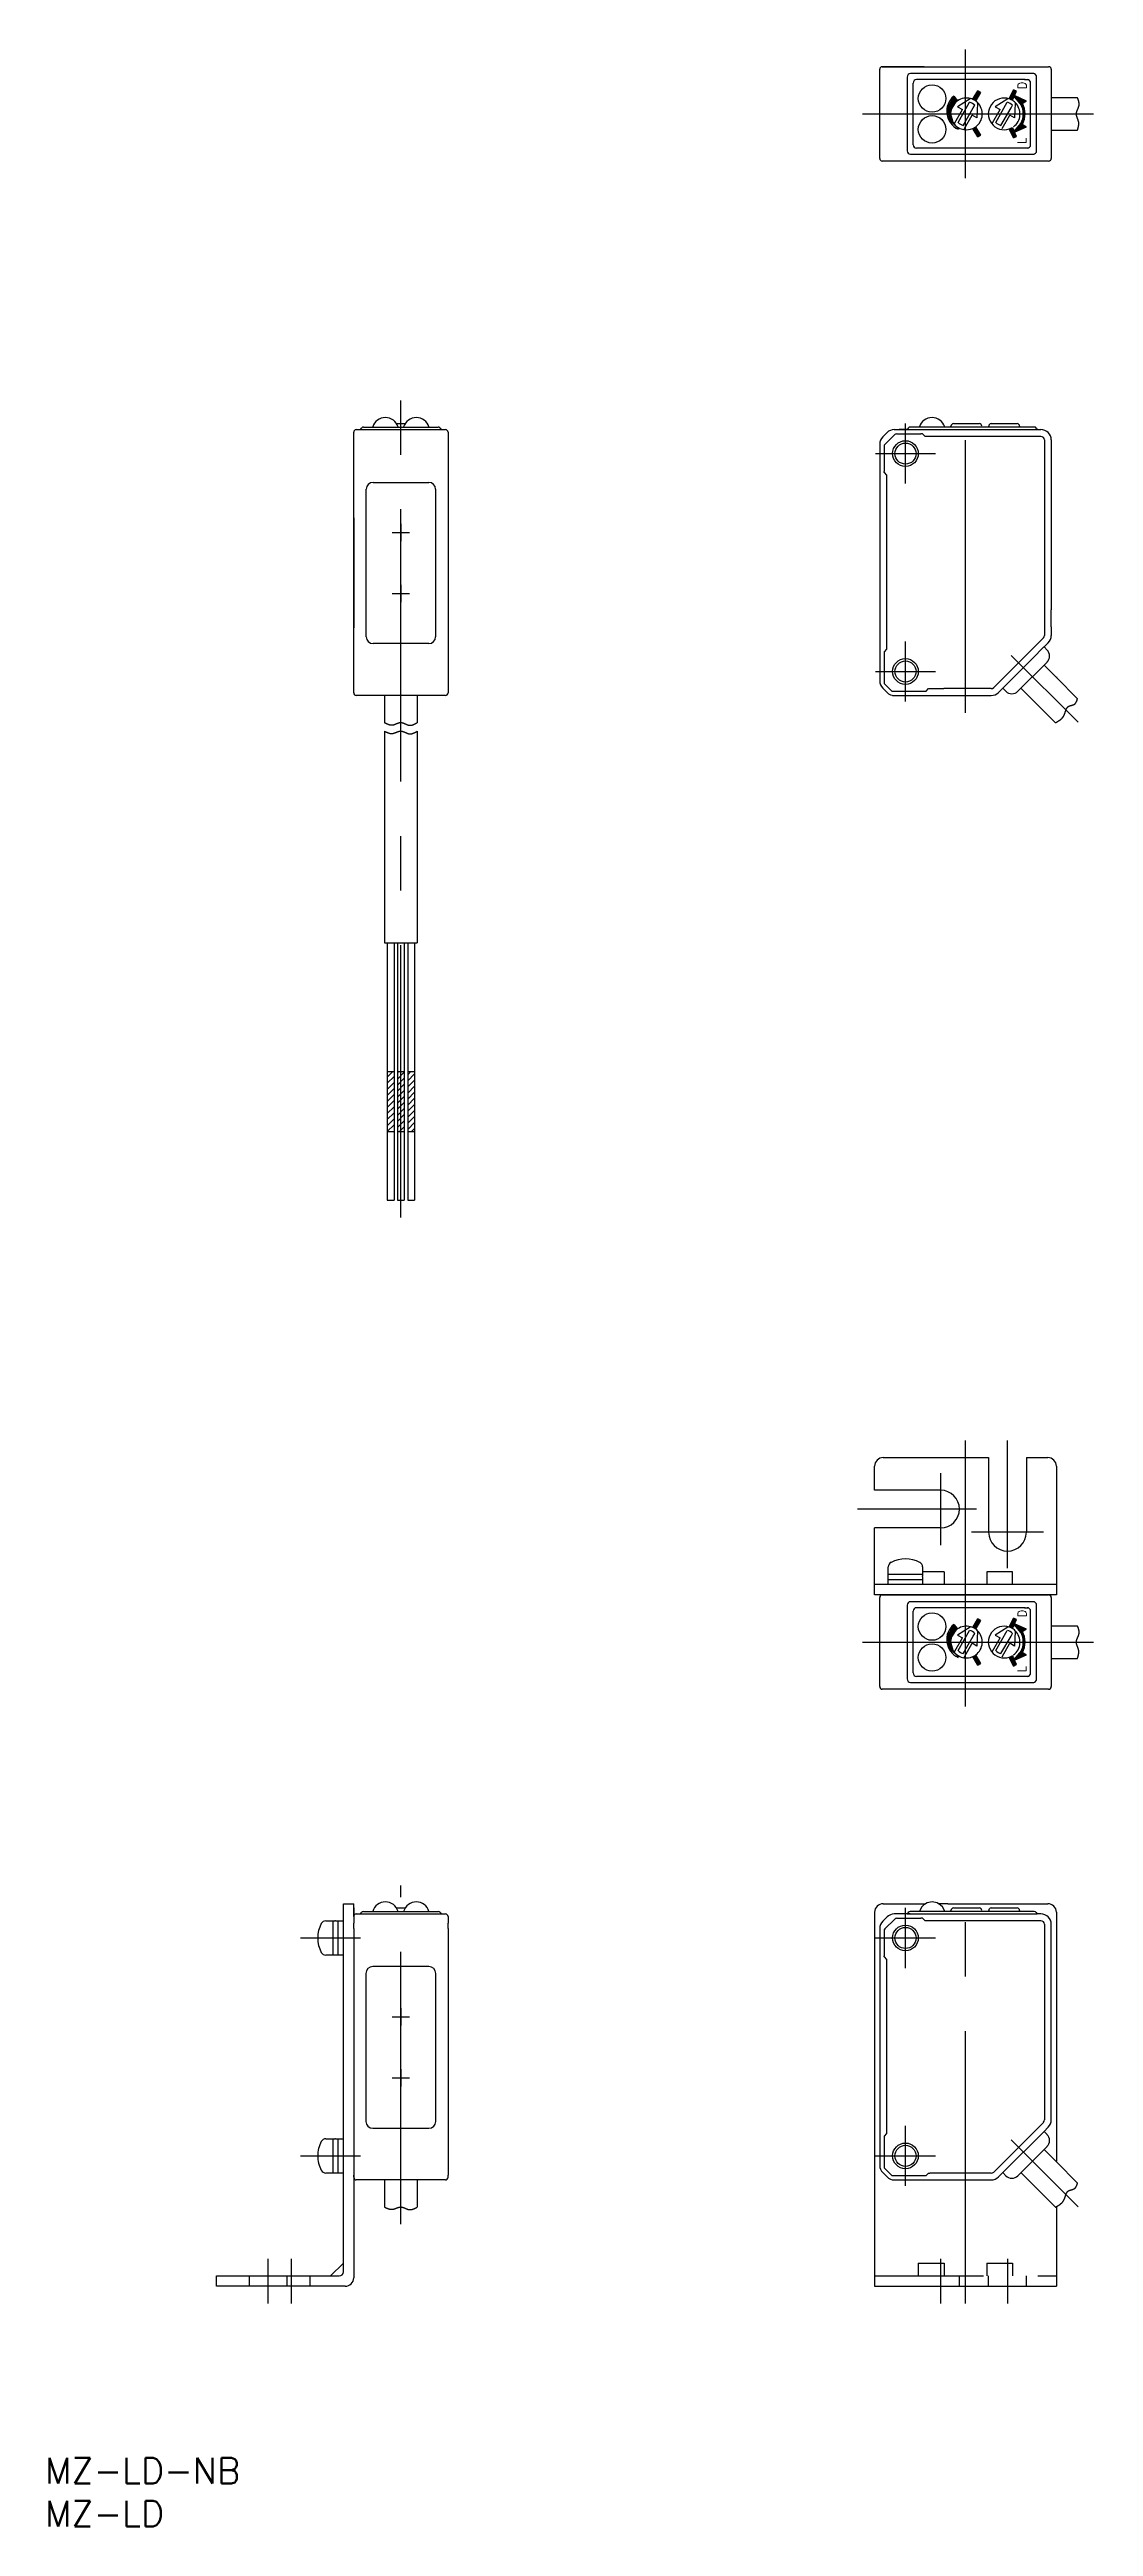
# Model space of a CAD drawing. Extents: x -19 to 102, y -28 to 519.
# Drawn here: x -19.5 to 102.3, y -28 to 260.7 of the extents above; entities that cross this region are included whole.
import ezdxf

# ---------------------------------------------------------------- set-up
doc = ezdxf.new("R2010")
doc.units = 0
doc.linetypes.add('CENTER', pattern=[50.8, 31.75, -6.35, 6.35, -6.35])
doc.linetypes.add('DASHED', pattern=[19.05, 12.7, -6.35])
doc.layers.get('0').update_dxf_attribs({"linetype": 'CONTINUOUS'})
doc.layers.add('CENTER', color=1, linetype='CONTINUOUS')
doc.styles.get("Standard").update_dxf_attribs({"font": 'txt.shx', "height": 3, "bigfont": 'bigfont.shx'})

msp = doc.modelspace()

# ---------------------------------------------------------------- texts
at = {"color": 7, "linetype": 'CONTINUOUS'}
for s, p in [('D', (94.46, 256.11)), ('L', (94.44, 249.72)), ('D', (94.46, 77.97)), ('L', (94.44, 71.58))]:
    msp.add_text(s, height=1, rotation=90, dxfattribs=at).set_placement(p)
for s, p in [('MZ-LD-NB', (-20, -23)), ('MZ-LD', (-20, -28))]:
    msp.add_text(s, height=3, dxfattribs=at).set_placement(p)

# ---------------------------------------------------------------- blocks, each defined once
blk = doc.blocks.new('*U2')
at = {"color": 3, "linetype": 'CONTINUOUS'}
for points in [[(92.65, 73.42), (92.46, 73.35), (93.32, 72.47)], [(92.46, 73.35), (92.51, 73.26), (93.32, 72.47)], [(92.51, 73.26), (92.95, 72.3), (93.32, 72.47)], [(92.83, 73.52), (92.65, 73.42), (92.87, 73.43)], [(92.87, 73.43), (92.65, 73.42), (93.32, 72.47)]]:
    blk.add_solid(points, dxfattribs=at)
blk = doc.blocks.new('*U3')
at = {"color": 3, "linetype": 'CONTINUOUS'}
for points in [[(88.39, 73.5), (88.21, 73.41), (89.14, 72.6)], [(88.21, 73.41), (88.26, 73.32), (89.14, 72.6)], [(88.26, 73.32), (88.79, 72.4), (89.14, 72.6)], [(88.56, 73.61), (88.39, 73.5), (88.61, 73.52)], [(88.61, 73.52), (88.39, 73.5), (89.14, 72.6)]]:
    blk.add_solid(points, dxfattribs=at)
blk = doc.blocks.new('*U4')
at = {"color": 3, "linetype": 'CONTINUOUS', "extrusion": (0, 0, -1)}
for points in [[(-93.09, 77.22), (-94.47, 76.6), (-92.99, 77.05)], [(-92.99, 77.05), (-94.47, 76.6), (-93.99, 76.32)], [(-92.99, 77.05), (-93.99, 76.32), (-93.98, 75.87)], [(-93.99, 76.32), (-94.32, 75.1), (-93.98, 75.87)], [(-93.98, 75.87), (-94.32, 75.1), (-93.98, 74.33)], [(-94.32, 75.1), (-93.99, 73.88), (-93.98, 74.33)], [(-93.98, 74.33), (-93.99, 73.88), (-92.99, 73.15)], [(-93.99, 73.88), (-94.47, 73.6), (-92.99, 73.15)], [(-94.47, 73.6), (-93.09, 72.98), (-92.99, 73.15)]]:
    blk.add_solid(points, dxfattribs=at)
blk = doc.blocks.new('*U5')
at = {"color": 3, "linetype": 'CONTINUOUS', "extrusion": (0, 0, -1)}
for points in [[(-92.51, 76.94), (-92.87, 76.77), (-92.46, 76.85)], [(-92.46, 76.85), (-92.87, 76.77), (-92.65, 76.78)], [(-92.95, 77.9), (-93.32, 77.73), (-92.51, 76.94)], [(-93.32, 77.73), (-92.87, 76.77), (-92.51, 76.94)], [(-92.65, 76.78), (-92.87, 76.77), (-92.83, 76.68)]]:
    blk.add_solid(points, dxfattribs=at)
blk = doc.blocks.new('*U6')
at = {"color": 3, "linetype": 'CONTINUOUS', "extrusion": (0, 0, -1)}
for points in [[(-88.26, 76.88), (-88.61, 76.68), (-88.21, 76.79)], [(-88.21, 76.79), (-88.61, 76.68), (-88.39, 76.7)], [(-88.79, 77.8), (-89.14, 77.6), (-88.26, 76.88)], [(-89.14, 77.6), (-88.61, 76.68), (-88.26, 76.88)], [(-88.39, 76.7), (-88.61, 76.68), (-88.56, 76.59)]]:
    blk.add_solid(points, dxfattribs=at)
blk = doc.blocks.new('*U7')
at = {"color": 3, "linetype": 'CONTINUOUS'}
for points in [[(85.99, 77.16), (85.21, 75.86), (86.43, 76.63)], [(86.43, 76.63), (85.21, 75.86), (85.64, 75.37)], [(85.21, 75.86), (85.41, 74.37), (85.64, 75.37)], [(85.64, 75.37), (85.41, 74.37), (86.04, 73.93)], [(85.41, 74.37), (86.5, 73.32), (86.04, 73.93)], [(86.04, 73.93), (86.5, 73.32), (86.28, 73.68)], [(86.28, 73.68), (86.5, 73.32), (86.57, 73.48)]]:
    blk.add_solid(points, dxfattribs=at)
blk = doc.blocks.new('*U8')
at = {"color": 3, "linetype": 'CONTINUOUS', "extrusion": (0, 0, -1)}
for points in [[(-93.09, 255.37), (-94.47, 254.74), (-92.99, 255.19)], [(-92.99, 255.19), (-94.47, 254.74), (-93.99, 254.47)], [(-92.99, 255.19), (-93.99, 254.47), (-93.98, 254.01)], [(-93.99, 254.47), (-94.32, 253.24), (-93.98, 254.01)], [(-93.98, 252.47), (-93.99, 252.02), (-92.99, 251.29)], [(-93.99, 252.02), (-94.47, 251.74), (-92.99, 251.29)], [(-94.47, 251.74), (-93.09, 251.12), (-92.99, 251.29)], [(-93.98, 254.01), (-94.32, 253.24), (-93.98, 252.47)], [(-94.32, 253.24), (-93.99, 252.02), (-93.98, 252.47)]]:
    blk.add_solid(points, dxfattribs=at)
blk = doc.blocks.new('*U9')
at = {"color": 3, "linetype": 'CONTINUOUS'}
for points in [[(92.65, 251.57), (92.46, 251.49), (93.32, 250.61)], [(92.46, 251.49), (92.51, 251.4), (93.32, 250.61)], [(92.51, 251.4), (92.95, 250.44), (93.32, 250.61)], [(92.83, 251.66), (92.65, 251.57), (92.87, 251.57)], [(92.87, 251.57), (92.65, 251.57), (93.32, 250.61)]]:
    blk.add_solid(points, dxfattribs=at)
blk = doc.blocks.new('*U10')
at = {"color": 3, "linetype": 'CONTINUOUS', "extrusion": (0, 0, -1)}
for points in [[(-92.51, 255.09), (-92.87, 254.92), (-92.46, 254.99)], [(-92.46, 254.99), (-92.87, 254.92), (-92.65, 254.92)], [(-92.95, 256.05), (-93.32, 255.88), (-92.51, 255.09)], [(-93.32, 255.88), (-92.87, 254.92), (-92.51, 255.09)], [(-92.65, 254.92), (-92.87, 254.92), (-92.83, 254.83)]]:
    blk.add_solid(points, dxfattribs=at)
blk = doc.blocks.new('*U11')
at = {"color": 3, "linetype": 'CONTINUOUS'}
for points in [[(88.39, 251.64), (88.21, 251.55), (89.14, 250.75)], [(88.21, 251.55), (88.26, 251.46), (89.14, 250.75)], [(88.26, 251.46), (88.79, 250.55), (89.14, 250.75)], [(88.56, 251.75), (88.39, 251.64), (88.61, 251.66)], [(88.61, 251.66), (88.39, 251.64), (89.14, 250.75)]]:
    blk.add_solid(points, dxfattribs=at)
blk = doc.blocks.new('*U12')
at = {"color": 3, "linetype": 'CONTINUOUS'}
for points in [[(85.99, 255.3), (85.21, 254.01), (86.43, 254.78)], [(86.43, 254.78), (85.21, 254.01), (85.64, 253.51)], [(85.21, 254.01), (85.41, 252.51), (85.64, 253.51)], [(85.64, 253.51), (85.41, 252.51), (86.04, 252.07)], [(85.41, 252.51), (86.5, 251.46), (86.04, 252.07)], [(86.04, 252.07), (86.5, 251.46), (86.28, 251.82)], [(86.28, 251.82), (86.5, 251.46), (86.57, 251.62)]]:
    blk.add_solid(points, dxfattribs=at)
blk = doc.blocks.new('*U13')
at = {"color": 3, "linetype": 'CONTINUOUS', "extrusion": (0, 0, -1)}
for points in [[(-88.26, 255.02), (-88.61, 254.82), (-88.21, 254.94)], [(-88.21, 254.94), (-88.61, 254.82), (-88.39, 254.85)], [(-88.79, 255.94), (-89.14, 255.74), (-88.26, 255.02)], [(-89.14, 255.74), (-88.61, 254.82), (-88.26, 255.02)], [(-88.39, 254.85), (-88.61, 254.82), (-88.56, 254.74)]]:
    blk.add_solid(points, dxfattribs=at)

# ---------------------------------------------------------------- linework, layer by layer
at = {"color": 7, "linetype": 'CONTINUOUS'}
for p, q in [((77.36, 253.24), (77.36, 258.44)), ((82.56, 258.74), (77.66, 258.74)), ((77.66, 258.74), (97.06, 258.74)), ((80.56, 257.54), (80.56, 248.94)), ((95.33, 257.94), (80.96, 257.94)), ((94.23, 257.24), (81.66, 257.24)), ((82.06, 258.74), (97.06, 258.74)), ((94.23, 257.24), (94.63, 257.24)), ((94.33, 257.24), (94.23, 257.24)), ((95.66, 248.94), (95.66, 257.54)), ((97.36, 258.44), (97.36, 248.04)), ((81.26, 249.64), (81.26, 256.84)), ((85.99, 255.3), (86.43, 254.78)), ((87.9, 254.99), (86.44, 254.07)), ((86.49, 252.25), (87.84, 254.59)), ((87.9, 254.99), (87.96, 255.03)), ((88.26, 255.02), (88.21, 254.94)), ((88.26, 255.02), (88.79, 255.94)), ((88.27, 253.94), (88.45, 254.24)), ((88.56, 254.74), (88.61, 254.82)), ((88.61, 254.82), (89.14, 255.74)), ((88.77, 254.49), (88.69, 252.77)), ((88.77, 254.49), (88.77, 254.56)), ((89.14, 255.74), (88.79, 255.94)), ((92.3, 254.99), (90.84, 254.07)), ((90.89, 252.25), (92.24, 254.59)), ((92.51, 255.09), (92.46, 254.99)), ((92.51, 255.09), (92.95, 256.05)), ((92.51, 255.09), (92.95, 256.05)), ((92.67, 253.94), (92.85, 254.24)), ((92.83, 254.83), (92.87, 254.92)), ((92.87, 254.92), (93.32, 255.88)), ((92.87, 254.92), (93.32, 255.88)), ((93.32, 255.88), (92.95, 256.05)), ((93.32, 255.88), (92.95, 256.05)), ((94.47, 254.74), (93.09, 255.37)), ((94.47, 254.74), (93.09, 255.37)), ((93.16, 254.49), (93.09, 252.77)), ((93.99, 254.47), (94.47, 254.74)), ((93.99, 254.47), (94.47, 254.74)), ((94.96, 249.64), (94.96, 256.84)), ((97.36, 255.14), (100.42, 255.14)), ((77.36, 248.04), (77.36, 253.24)), ((86.04, 252.07), (86.11, 252.18)), ((86.11, 252.18), (87, 253.74)), ((86.44, 254.07), (87, 253.74)), ((86.5, 251.46), (86.57, 251.62)), ((87, 253.74), (87.01, 253.74)), ((87.09, 251.9), (88.27, 253.94)), ((87.23, 251.53), (87.16, 251.42)), ((87.23, 251.53), (88.13, 253.09)), ((88.69, 252.77), (88.13, 253.09)), ((88.21, 251.55), (88.26, 251.46)), ((88.79, 250.55), (88.26, 251.46)), ((88.56, 251.75), (88.61, 251.66)), ((89.14, 250.75), (88.61, 251.66)), ((90.5, 252.18), (91.4, 253.74)), ((90.84, 254.07), (91.4, 253.74)), ((91.49, 251.9), (92.67, 253.94)), ((91.63, 251.53), (92.53, 253.09)), ((92.46, 251.49), (92.51, 251.4)), ((92.95, 250.44), (92.51, 251.4)), ((92.95, 250.44), (92.51, 251.4)), ((93.09, 252.77), (92.53, 253.09)), ((92.83, 251.66), (92.87, 251.57)), ((93.32, 250.61), (92.87, 251.57)), ((93.32, 250.61), (92.87, 251.57)), ((93.09, 251.12), (94.47, 251.74)), ((93.09, 251.12), (94.47, 251.74)), ((94.47, 251.74), (93.99, 252.02)), ((94.47, 251.74), (93.99, 252.02)), ((94.47, 251.74), (93.99, 252.02)), ((97.36, 251.34), (100.42, 251.34)), ((80.96, 248.54), (95.33, 248.54)), ((94.63, 249.24), (81.66, 249.24)), ((88.79, 250.55), (89.14, 250.75)), ((92.95, 250.44), (93.32, 250.61)), ((92.95, 250.44), (93.32, 250.61)), ((77.78, 247.74), (77.66, 247.74)), ((97.06, 247.74), (77.78, 247.74)), ((16.8, 216.44), (16.91, 216.61)), ((17.16, 216.74), (25.84, 216.74)), ((20.99, 217.14), (22.01, 217.14)), ((26.09, 216.61), (26.2, 216.44)), ((80.67, 216.61), (80.56, 216.44)), ((95.37, 216.74), (80.92, 216.74)), ((85.67, 216.74), (85.67, 216.84)), ((85.97, 217.14), (86.07, 217.14)), ((86.07, 217.14), (88.87, 217.14)), ((88.87, 217.14), (88.97, 217.14)), ((90.07, 216.74), (90.07, 216.84)), ((90.37, 217.14), (93.37, 217.14)), ((93.67, 216.84), (93.67, 216.74)), ((95.62, 216.61), (95.73, 216.44)), ((16, 185.74), (16, 216.14)), ((16.3, 216.44), (16.8, 216.44)), ((16.8, 216.44), (26.2, 216.44)), ((26.2, 216.44), (26.7, 216.44)), ((27, 216.14), (27, 185.74)), ((77.36, 214.75), (77.36, 211.4)), ((77.72, 215.59), (78.21, 216.09)), ((77.72, 215.59), (78.21, 216.09)), ((77.86, 214.49), (77.86, 211.57)), ((79.11, 215.86), (77.95, 214.7)), ((79.11, 215.86), (77.95, 214.7)), ((79.06, 216.44), (80.53, 216.44)), ((79.32, 215.94), (82.14, 215.94)), ((80.53, 216.44), (79.61, 216.44)), ((80.56, 216.44), (80.53, 216.44)), ((80.56, 216.44), (95.73, 216.44)), ((82.36, 215.94), (82.14, 215.94)), ((82.66, 215.64), (82.36, 215.94)), ((96.16, 215.64), (82.66, 215.64)), ((95.73, 216.44), (96.16, 216.44)), ((96.56, 215.24), (96.56, 192.44)), ((97.36, 215.24), (97.36, 208.44)), ((77.36, 211.4), (77.36, 211.34)), ((77.36, 211.34), (77.36, 209.89)), ((77.86, 211.44), (77.86, 211.57)), ((77.86, 211.44), (78.16, 211.14)), ((77.86, 211.44), (78.16, 211.14)), ((77.86, 211.44), (78.16, 211.14)), ((77.86, 211.44), (78.16, 211.14)), ((78.16, 211.14), (78.16, 211.02)), ((78.16, 211.14), (78.16, 211.02)), ((78.16, 211.14), (78.16, 211.02)), ((78.16, 211.02), (78.16, 210.07)), ((17.45, 192.29), (17.45, 209.49)), ((18.25, 210.29), (24.75, 210.29)), ((25.55, 209.49), (25.55, 192.29)), ((77.36, 209.89), (77.36, 209.44)), ((77.36, 209.44), (77.36, 206.74)), ((77.36, 208.04), (77.36, 206.74)), ((78.16, 210.07), (78.16, 193.13)), ((78.16, 210.07), (78.16, 193.13)), ((97.36, 208.44), (97.36, 195.44)), ((16, 206.14), (16, 193.34)), ((77.36, 206.74), (77.36, 206.64)), ((77.36, 206.64), (77.36, 193.44)), ((97.36, 193.44), (97.36, 195.44)), ((24.75, 191.49), (18.25, 191.49)), ((77.36, 193.44), (77.36, 193.34)), ((77.36, 193.34), (77.36, 191.89)), ((77.36, 193.34), (77.36, 191.89)), ((77.36, 193.24), (77.36, 193.14)), ((77.36, 193.24), (77.36, 193.14)), ((77.36, 191.89), (77.36, 191.74)), ((77.36, 191.89), (77.36, 190.04)), ((78.16, 190.84), (77.86, 190.54)), ((78.16, 190.84), (77.86, 190.54)), ((78.16, 193.13), (78.16, 190.84)), ((96.45, 192.16), (90.65, 186.36)), ((95.6, 190.18), (96.09, 190.67)), ((96.09, 190.67), (97.01, 191.59)), ((96.87, 190.74), (96.52, 191.1)), ((97.36, 193.44), (97.36, 192.44)), ((97.36, 192.44), (97.36, 192.44)), ((77.36, 190.04), (77.36, 189.84)), ((77.36, 189.84), (77.36, 187.44)), ((77.86, 190.54), (77.86, 190.42)), ((77.86, 190.42), (77.86, 186.97)), ((80.36, 189.84), (80.36, 189.83)), ((92.13, 186.71), (95.6, 190.18)), ((93.83, 186.29), (96.52, 188.98)), ((96.52, 188.98), (96.87, 189.33)), ((96.52, 188.98), (97.96, 187.53)), ((19.6, 185.44), (16.3, 185.44)), ((23.4, 185.44), (19.6, 185.44)), ((19.6, 185.44), (19.6, 182.27)), ((26.7, 185.44), (23.4, 185.44)), ((23.4, 185.44), (23.4, 182.27)), ((77.36, 187.44), (77.36, 187.14)), ((77.36, 187.44), (77.36, 186.94)), ((77.36, 187.44), (77.36, 187.14)), ((77.36, 187.44), (77.36, 186.94)), ((77.72, 186.29), (78.21, 185.79)), ((77.72, 186.29), (78.21, 185.79)), ((77.95, 186.76), (78.68, 186.03)), ((77.95, 186.76), (78.68, 186.03)), ((78.86, 185.44), (79.36, 185.44)), ((78.86, 185.44), (79.36, 185.44)), ((78.9, 185.94), (82.64, 185.94)), ((79.06, 185.44), (79.36, 185.44)), ((79.06, 185.44), (79.36, 185.44)), ((79.36, 185.44), (84.16, 185.44)), ((82.64, 185.94), (82.76, 185.94)), ((82.76, 185.94), (83.06, 186.24)), ((82.76, 185.94), (83.06, 186.24)), ((82.76, 185.94), (83.06, 186.24)), ((83.06, 186.24), (84.82, 186.24)), ((83.06, 186.24), (83.19, 186.24)), ((84.16, 185.44), (85.46, 185.44)), ((84.16, 185.44), (85.46, 185.44)), ((90.37, 186.24), (84.82, 186.24)), ((85.46, 185.44), (89.36, 185.44)), ((89.36, 185.44), (90.36, 185.44)), ((90.36, 185.44), (90.37, 185.44)), ((91.22, 185.79), (92.13, 186.71)), ((91.71, 186.29), (92.06, 185.94)), ((93.48, 185.94), (93.83, 186.29)), ((93.48, 185.94), (93.83, 186.29)), ((93.83, 186.29), (97.85, 182.27)), ((97.96, 187.63), (97.96, 187.53)), ((97.96, 187.53), (100.42, 185.07)), ((19.6, 181.27), (19.6, 156.6)), ((23.4, 181.27), (23.4, 156.6)), ((19.6, 156.6), (19.9, 156.6)), ((19.9, 156.6), (19.9, 141.6)), ((19.9, 156.6), (20.7, 156.6)), ((20.7, 156.6), (20.7, 141.6)), ((20.7, 156.6), (21.1, 156.6)), ((21.1, 156.6), (21.1, 141.6)), ((21.1, 156.6), (21.9, 156.6)), ((21.9, 156.6), (21.9, 141.6)), ((21.9, 156.6), (22.3, 156.6)), ((22.3, 156.6), (22.3, 141.6)), ((22.3, 156.6), (23.1, 156.6)), ((23.1, 156.6), (23.1, 141.6)), ((23.1, 156.6), (23.4, 156.6)), ((19.9, 141.6), (19.9, 134.6)), ((19.9, 141.6), (20.7, 141.6)), ((20.7, 141.6), (20.7, 134.6)), ((21.1, 141.6), (21.1, 134.6)), ((21.1, 141.6), (21.9, 141.6)), ((21.9, 141.6), (21.9, 134.6)), ((22.3, 141.6), (22.3, 134.6)), ((22.3, 141.6), (23.1, 141.6)), ((23.1, 141.6), (23.1, 134.6)), ((19.9, 134.6), (19.9, 126.6)), ((19.9, 134.6), (20.7, 134.6)), ((20.7, 134.6), (20.7, 126.6)), ((21.1, 134.6), (21.1, 126.6)), ((21.1, 134.6), (21.9, 134.6)), ((21.9, 134.6), (21.9, 126.6)), ((22.3, 134.6), (22.3, 126.6)), ((22.3, 134.6), (23.1, 134.6)), ((23.1, 134.6), (23.1, 126.6)), ((19.9, 126.6), (20.7, 126.6)), ((21.1, 126.6), (21.9, 126.6)), ((22.3, 126.6), (23.1, 126.6)), ((76.76, 92.8), (76.76, 95.6)), ((77.76, 96.6), (90.06, 96.6)), ((90.06, 96.6), (90.06, 87.9)), ((94.46, 96.6), (96.96, 96.6)), ((94.46, 96.6), (94.46, 87.9)), ((97.96, 95.6), (97.96, 81.8)), ((84.46, 92.8), (76.76, 92.8)), ((76.76, 81.8), (76.76, 88.4)), ((84.46, 88.4), (76.76, 88.4)), ((78.36, 83), (78.36, 83.86)), ((82.36, 83.86), (82.36, 83)), ((84.86, 81.8), (76.76, 81.8)), ((76.76, 80.6), (76.76, 81.8)), ((78.36, 83), (82.36, 83)), ((78.36, 82.4), (78.36, 83)), ((78.36, 81.8), (78.36, 82.4)), ((78.36, 82.4), (82.36, 82.4)), ((84.86, 83.3), (82.36, 83.3)), ((82.36, 83), (82.36, 82.8)), ((82.36, 82.73), (82.36, 82.8)), ((82.36, 82.73), (82.36, 82.4)), ((82.36, 82.4), (82.36, 81.8)), ((84.86, 83.3), (84.86, 81.8)), ((89.86, 81.8), (84.86, 81.8)), ((89.86, 83.3), (89.86, 81.8)), ((92.86, 83.3), (89.86, 83.3)), ((92.86, 81.8), (89.86, 81.8)), ((92.86, 81.8), (92.86, 83.3)), ((97.96, 81.8), (92.86, 81.8)), ((97.96, 81.8), (97.96, 80.6)), ((97.96, 80.6), (76.76, 80.6)), ((97.96, 80.6), (76.76, 80.6)), ((77.36, 75.1), (77.36, 80.3)), ((77.66, 80.6), (97.06, 80.6)), ((82.56, 80.6), (77.66, 80.6)), ((80.56, 79.4), (80.56, 70.8)), ((95.33, 79.8), (80.96, 79.8)), ((81.26, 71.5), (81.26, 78.7)), ((94.23, 79.1), (81.66, 79.1)), ((82.06, 80.6), (97.06, 80.6)), ((94.33, 79.1), (94.23, 79.1)), ((94.23, 79.1), (94.63, 79.1)), ((94.96, 71.5), (94.96, 78.7)), ((95.66, 70.8), (95.66, 79.4)), ((97.36, 80.3), (97.36, 69.9)), ((77.36, 69.9), (77.36, 75.1)), ((85.99, 77.16), (86.43, 76.63)), ((86.11, 74.04), (87, 75.6)), ((87.9, 76.85), (86.44, 75.92)), ((86.44, 75.92), (87, 75.6)), ((86.49, 74.11), (87.84, 76.45)), ((87, 75.6), (87.01, 75.6)), ((87.09, 73.75), (88.27, 75.79)), ((87.9, 76.85), (87.96, 76.88)), ((88.26, 76.88), (88.21, 76.79)), ((88.26, 76.88), (88.79, 77.8)), ((88.27, 75.79), (88.45, 76.1)), ((88.56, 76.59), (88.61, 76.68)), ((88.61, 76.68), (89.14, 77.6)), ((88.77, 76.35), (88.69, 74.62)), ((88.77, 76.35), (88.77, 76.42)), ((89.14, 77.6), (88.79, 77.8)), ((90.5, 74.04), (91.4, 75.6)), ((92.3, 76.85), (90.84, 75.92)), ((90.84, 75.92), (91.4, 75.6)), ((90.89, 74.11), (92.24, 76.45)), ((91.49, 73.75), (92.67, 75.79)), ((92.51, 76.94), (92.46, 76.85)), ((92.51, 76.94), (92.95, 77.9)), ((92.51, 76.94), (92.95, 77.9)), ((92.67, 75.79), (92.85, 76.1)), ((92.83, 76.68), (92.87, 76.77)), ((92.87, 76.77), (93.32, 77.73)), ((92.87, 76.77), (93.32, 77.73)), ((93.32, 77.73), (92.95, 77.9)), ((93.32, 77.73), (92.95, 77.9)), ((94.47, 76.6), (93.09, 77.22)), ((94.47, 76.6), (93.09, 77.22)), ((93.16, 76.35), (93.09, 74.62)), ((93.99, 76.33), (94.47, 76.6)), ((93.99, 76.33), (94.47, 76.6)), ((97.36, 77), (100.42, 77)), ((86.04, 73.93), (86.11, 74.04)), ((86.5, 73.32), (86.57, 73.48)), ((87.23, 73.39), (87.16, 73.28)), ((87.23, 73.39), (88.13, 74.95)), ((88.69, 74.62), (88.13, 74.95)), ((88.21, 73.41), (88.26, 73.32)), ((88.79, 72.4), (88.26, 73.32)), ((88.56, 73.61), (88.61, 73.52)), ((89.14, 72.6), (88.61, 73.52)), ((88.79, 72.4), (89.14, 72.6)), ((91.63, 73.39), (92.53, 74.95)), ((92.46, 73.35), (92.51, 73.26)), ((92.95, 72.3), (92.51, 73.26)), ((92.95, 72.3), (92.51, 73.26)), ((93.09, 74.62), (92.53, 74.95)), ((92.83, 73.52), (92.87, 73.43)), ((93.32, 72.47), (92.87, 73.43)), ((93.32, 72.47), (92.87, 73.43)), ((92.95, 72.3), (93.32, 72.47)), ((92.95, 72.3), (93.32, 72.47)), ((93.09, 72.98), (94.47, 73.6)), ((93.09, 72.98), (94.47, 73.6)), ((94.47, 73.6), (93.99, 73.88)), ((94.47, 73.6), (93.99, 73.88)), ((94.47, 73.6), (93.99, 73.88)), ((97.36, 73.2), (100.42, 73.2)), ((77.78, 69.6), (77.66, 69.6)), ((97.06, 69.6), (77.78, 69.6)), ((80.96, 70.4), (95.33, 70.4)), ((94.63, 71.1), (81.66, 71.1)), ((14.8, 34), (14.8, 44.6)), ((14.8, 44.6), (16, 44.6)), ((16, 43.7), (16, 44.6)), ((16, 44.1), (16, 43.1)), ((16, 43.1), (16, 44.1)), ((16.3, 43.4), (26.2, 43.4)), ((16.8, 43.4), (16.91, 43.57)), ((17.16, 43.7), (25.84, 43.7)), ((20.99, 44.1), (22.01, 44.1)), ((26.09, 43.57), (26.2, 43.4)), ((26.2, 43.4), (26.7, 43.4)), ((76.76, 43.6), (76.76, 20.4)), ((77.76, 44.6), (81.94, 44.6)), ((80.91, 43.4), (79.06, 43.4)), ((80.56, 43.4), (80.53, 43.4)), ((80.67, 43.57), (80.56, 43.4)), ((80.56, 43.4), (95.73, 43.4)), ((95.37, 43.7), (80.92, 43.7)), ((81.94, 44.6), (82.71, 44.6)), ((85.29, 44.6), (84.22, 44.6)), ((85.29, 44.6), (96.96, 44.6)), ((85.67, 43.7), (85.67, 43.8)), ((85.97, 44.1), (86.07, 44.1)), ((86.07, 44.1), (88.87, 44.1)), ((88.87, 44.1), (88.97, 44.1)), ((90.07, 43.7), (90.07, 43.8)), ((90.37, 44.1), (93.37, 44.1)), ((93.67, 43.8), (93.67, 43.7)), ((95.62, 43.57), (95.73, 43.4)), ((96.16, 43.4), (95.73, 43.4)), ((97.96, 43.6), (97.96, 20.4)), ((12.74, 42.6), (13.6, 42.6)), ((13.6, 38.6), (13.6, 42.6)), ((13.6, 42.6), (13.8, 42.6)), ((13.87, 42.6), (13.8, 42.6)), ((13.87, 42.6), (14.2, 42.6)), ((14.2, 38.6), (14.2, 42.6)), ((14.2, 42.6), (14.8, 42.6)), ((16, 43.1), (16, 42.84)), ((16, 42.84), (16, 42.34)), ((16, 41.7), (16, 42.34)), ((16, 41.7), (16, 14.1)), ((27, 43.1), (27, 42.84)), ((27, 42.84), (27, 42.34)), ((27, 41.7), (27, 42.34)), ((27, 41.7), (27, 14.1)), ((77.36, 41.7), (77.36, 14.1)), ((78.21, 43.05), (77.72, 42.55)), ((77.86, 41.44), (77.86, 38.52)), ((79.11, 42.81), (77.95, 41.66)), ((79.32, 42.9), (82.14, 42.9)), ((82.36, 42.9), (82.14, 42.9)), ((82.66, 42.6), (82.36, 42.9)), ((96.16, 42.6), (82.66, 42.6)), ((96.56, 42.2), (96.56, 19.4)), ((97.36, 19.4), (97.36, 42.2)), ((13.6, 38.6), (12.74, 38.6)), ((14.2, 38.6), (13.6, 38.6)), ((14.8, 38.6), (14.2, 38.6)), ((77.36, 38.36), (77.36, 38.3)), ((77.86, 38.4), (77.86, 38.52)), ((77.86, 38.4), (78.16, 38.1)), ((77.86, 38.4), (78.16, 38.1)), ((77.86, 38.4), (78.16, 38.1)), ((77.86, 38.4), (78.16, 38.1)), ((78.16, 38.1), (78.16, 37.98)), ((78.16, 38.1), (78.16, 37.98)), ((78.16, 38.1), (78.16, 37.98)), ((78.16, 37.98), (78.16, 17.8)), ((14.8, 12.4), (14.8, 36.6)), ((17.42, 36.47), (17.42, 19.22)), ((20, 37.27), (18.22, 37.27)), ((24.77, 37.27), (20, 37.27)), ((25.57, 19.22), (25.57, 36.47)), ((14.8, 21.2), (14.8, 34)), ((14.8, 2.7), (14.8, 21.2)), ((16, 21.2), (16, 1)), ((76.76, 20.4), (76.76, 0)), ((97.96, 20.4), (97.96, 14.59)), ((18.22, 18.42), (24.77, 18.42)), ((78.16, 17.8), (77.86, 17.5)), ((78.16, 17.8), (77.86, 17.5)), ((77.86, 17.5), (77.86, 17.38)), ((77.86, 17.38), (77.86, 13.93)), ((96.45, 19.11), (90.65, 13.32)), ((91.71, 13.25), (96.52, 18.05)), ((96.52, 18.05), (97.01, 18.55)), ((96.52, 18.05), (96.87, 17.7)), ((12.74, 17.2), (13.6, 17.2)), ((13.6, 13.2), (13.6, 17.2)), ((13.6, 17.2), (13.8, 17.2)), ((13.87, 17.2), (13.8, 17.2)), ((13.87, 17.2), (14.2, 17.2)), ((14.2, 13.2), (14.2, 17.2)), ((14.2, 17.2), (14.8, 17.2)), ((77.36, 17), (77.36, 16.8)), ((96.87, 16.29), (93.48, 12.89)), ((96.52, 15.93), (97.96, 14.49)), ((97.96, 14.49), (100.42, 12.03)), ((13.6, 13.2), (12.74, 13.2)), ((14.2, 13.2), (13.6, 13.2)), ((14.8, 13.2), (14.2, 13.2)), ((16, 14.1), (16, 13.46)), ((16, 13.46), (16, 12.96)), ((16, 12.7), (16, 12.96)), ((26.7, 12.4), (16.3, 12.4)), ((19.6, 12.4), (19.6, 9.23)), ((23.4, 12.4), (23.4, 9.23)), ((27, 14.1), (27, 13.46)), ((27, 13.46), (27, 12.96)), ((27, 12.7), (27, 12.96)), ((77.72, 13.25), (78.21, 12.75)), ((77.95, 13.72), (78.68, 12.99)), ((78.9, 12.9), (82.64, 12.9)), ((79.06, 12.4), (90.37, 12.4)), ((82.64, 12.9), (82.76, 12.9)), ((82.76, 12.9), (83.06, 13.2)), ((82.76, 12.9), (83.06, 13.2)), ((82.76, 12.9), (83.06, 13.2)), ((83.06, 13.2), (83.19, 13.2)), ((90.37, 13.2), (83.19, 13.2)), ((91.22, 12.75), (91.71, 13.25)), ((91.71, 13.25), (92.06, 12.89)), ((93.83, 13.25), (97.85, 9.23)), ((97.96, 9.23), (97.96, 0)), ((0, 1.2), (3.8, 1.2)), ((0, 0), (0, 1.2)), ((3.8, 0), (0, 0)), ((3.8, 1.2), (3.8, 0)), ((3.8, 1.2), (8.2, 1.2)), ((8.2, 0), (3.8, 0)), ((8.2, 1.2), (8.2, 0)), ((8.2, 1.2), (13.3, 1.2)), ((15, 0), (8.2, 0)), ((13.3, 1.2), (14.8, 2.7)), ((13.3, 1.2), (14.3, 1.2)), ((14.8, 1.7), (14.8, 2.7)), ((76.76, 0), (97.96, 0))]:
    msp.add_line(p, q, dxfattribs=at)
at = {"color": 3, "linetype": 'DASHED'}
for p, q in [((21.5, 205.44), (21.5, 203.44)), ((20.5, 204.44), (22.5, 204.44)), ((20.5, 197.34), (22.5, 197.34)), ((21.5, 198.34), (21.5, 196.34)), ((21.5, 32.4), (21.5, 30.4)), ((20.5, 31.4), (22.5, 31.4)), ((20.5, 24.3), (22.5, 24.3)), ((21.5, 25.3), (21.5, 23.3)), ((10.9, 1.2), (10.9, 0)), ((76.76, 1.2), (97.96, 1.2)), ((81.86, 2.7), (84.86, 2.7)), ((81.86, 2.7), (81.86, 1.2)), ((84.86, 2.7), (84.86, 1.2)), ((86.66, 0), (86.66, 1.2)), ((89.86, 2.7), (89.86, 1.2)), ((89.86, 2.7), (92.86, 2.7)), ((90.06, 0), (90.06, 1.2)), ((92.86, 2.7), (92.86, 1.2)), ((94.46, 0), (94.46, 1.2))]:
    msp.add_line(p, q, dxfattribs=at)
at = {"color": 3, "linetype": 'CONTINUOUS'}
for p, q in [((19.9, 140.95), (20.55, 141.6)), ((21.1, 141.44), (21.26, 141.6)), ((21.1, 140.73), (21.9, 141.53)), ((22.3, 141.22), (22.68, 141.6)), ((19.9, 140.24), (20.7, 141.04)), ((19.9, 139.53), (20.7, 140.33)), ((19.9, 138.82), (20.7, 139.62)), ((19.9, 138.12), (20.7, 138.92)), ((21.1, 140.02), (21.9, 140.82)), ((21.1, 139.32), (21.9, 140.12)), ((21.1, 138.61), (21.9, 139.41)), ((21.1, 137.9), (21.9, 138.7)), ((22.3, 140.52), (23.1, 141.32)), ((22.3, 139.81), (23.1, 140.61)), ((22.3, 139.1), (23.1, 139.9)), ((22.3, 138.4), (23.1, 139.2)), ((19.9, 137.41), (20.7, 138.21)), ((19.9, 136.7), (20.7, 137.5)), ((19.9, 136), (20.7, 136.8)), ((19.9, 135.29), (20.7, 136.09)), ((21.1, 137.2), (21.9, 138)), ((21.1, 136.49), (21.9, 137.29)), ((21.1, 135.78), (21.9, 136.58)), ((21.1, 135.07), (21.9, 135.87)), ((22.3, 137.69), (23.1, 138.49)), ((22.3, 136.98), (23.1, 137.78)), ((22.3, 136.27), (23.1, 137.07)), ((22.3, 135.57), (23.1, 136.37)), ((19.92, 134.6), (20.7, 135.38)), ((20.63, 134.6), (20.7, 134.67)), ((21.33, 134.6), (21.9, 135.17)), ((22.3, 134.86), (23.1, 135.66)), ((22.75, 134.6), (23.1, 134.95))]:
    msp.add_line(p, q, dxfattribs=at)
at = {"color": 3}
for points in [[(100.42, 251.34, 0), (100.43, 251.36, 0), (100.44, 251.38, 0), (100.44, 251.4, 0), (100.45, 251.41, 0), (100.45, 251.43, 0), (100.46, 251.45, 0), (100.46, 251.47, 0), (100.47, 251.48, 0), (100.47, 251.5, 0), (100.48, 251.52, 0), (100.48, 251.54, 0), (100.49, 251.55, 0), (100.49, 251.57, 0), (100.5, 251.59, 0), (100.5, 251.6, 0), (100.51, 251.62, 0), (100.51, 251.64, 0), (100.52, 251.66, 0), (100.52, 251.68, 0), (100.53, 251.69, 0), (100.53, 251.71, 0), (100.53, 251.73, 0), (100.54, 251.75, 0), (100.54, 251.76, 0), (100.55, 251.78, 0), (100.55, 251.8, 0), (100.55, 251.81, 0), (100.56, 251.83, 0), (100.56, 251.85, 0), (100.56, 251.87, 0), (100.56, 251.88, 0), (100.57, 251.9, 0), (100.57, 251.92, 0), (100.57, 251.94, 0), (100.57, 251.95, 0), (100.58, 251.97, 0), (100.58, 251.99, 0), (100.58, 252, 0), (100.58, 252.02, 0), (100.58, 252.04, 0), (100.58, 252.06, 0), (100.58, 252.07, 0), (100.58, 252.09, 0), (100.58, 252.11, 0), (100.58, 252.13, 0), (100.58, 252.14, 0), (100.58, 252.16, 0), (100.58, 252.18, 0), (100.58, 252.19, 0), (100.58, 252.21, 0), (100.57, 252.23, 0), (100.57, 252.25, 0), (100.57, 252.26, 0), (100.57, 252.28, 0), (100.56, 252.3, 0), (100.56, 252.32, 0), (100.56, 252.33, 0), (100.55, 252.35, 0), (100.55, 252.37, 0), (100.54, 252.38, 0), (100.54, 252.4, 0), (100.53, 252.42, 0), (100.53, 252.44, 0), (100.52, 252.45, 0), (100.52, 252.47, 0), (100.51, 252.49, 0), (100.51, 252.5, 0), (100.5, 252.52, 0), (100.49, 252.54, 0), (100.49, 252.55, 0), (100.48, 252.57, 0), (100.47, 252.59, 0), (100.47, 252.6, 0), (100.46, 252.62, 0), (100.45, 252.64, 0), (100.45, 252.66, 0), (100.44, 252.67, 0), (100.44, 252.69, 0), (100.43, 252.71, 0), (100.42, 252.72, 0), (100.42, 252.74, 0), (100.41, 252.76, 0), (100.4, 252.78, 0), (100.39, 252.79, 0), (100.39, 252.81, 0), (100.38, 252.82, 0), (100.38, 252.84, 0), (100.37, 252.86, 0), (100.36, 252.88, 0), (100.36, 252.89, 0), (100.35, 252.91, 0), (100.35, 252.93, 0), (100.34, 252.94, 0), (100.34, 252.96, 0), (100.33, 252.98, 0), (100.33, 252.99, 0), (100.32, 253.01, 0), (100.32, 253.03, 0), (100.31, 253.04, 0), (100.31, 253.06, 0), (100.31, 253.08, 0), (100.3, 253.09, 0), (100.3, 253.11, 0), (100.3, 253.13, 0), (100.3, 253.14, 0), (100.3, 253.16, 0), (100.29, 253.18, 0), (100.29, 253.19, 0), (100.29, 253.21, 0), (100.29, 253.23, 0), (100.29, 253.24, 0), (100.29, 253.26, 0), (100.29, 253.28, 0), (100.3, 253.29, 0), (100.3, 253.31, 0), (100.3, 253.33, 0), (100.3, 253.34, 0), (100.31, 253.36, 0), (100.31, 253.38, 0), (100.31, 253.39, 0), (100.31, 253.41, 0), (100.32, 253.43, 0), (100.32, 253.44, 0), (100.33, 253.46, 0), (100.33, 253.48, 0), (100.34, 253.49, 0), (100.34, 253.51, 0), (100.35, 253.53, 0), (100.36, 253.54, 0), (100.36, 253.56, 0), (100.37, 253.58, 0), (100.38, 253.59, 0), (100.38, 253.61, 0), (100.39, 253.63, 0), (100.39, 253.64, 0), (100.4, 253.66, 0), (100.41, 253.68, 0), (100.42, 253.69, 0), (100.42, 253.71, 0), (100.43, 253.73, 0), (100.44, 253.74, 0), (100.44, 253.76, 0), (100.45, 253.78, 0), (100.46, 253.79, 0), (100.47, 253.81, 0), (100.47, 253.83, 0), (100.48, 253.84, 0), (100.49, 253.86, 0), (100.5, 253.88, 0), (100.5, 253.9, 0), (100.51, 253.91, 0), (100.52, 253.93, 0), (100.52, 253.94, 0), (100.53, 253.96, 0), (100.54, 253.98, 0), (100.54, 254, 0), (100.55, 254.01, 0), (100.56, 254.03, 0), (100.56, 254.05, 0), (100.57, 254.06, 0), (100.57, 254.08, 0), (100.58, 254.1, 0), (100.58, 254.11, 0), (100.59, 254.13, 0), (100.59, 254.15, 0), (100.6, 254.16, 0), (100.6, 254.18, 0), (100.6, 254.2, 0), (100.61, 254.21, 0), (100.61, 254.23, 0), (100.61, 254.25, 0), (100.61, 254.26, 0), (100.62, 254.28, 0), (100.62, 254.3, 0), (100.62, 254.32, 0), (100.62, 254.33, 0), (100.62, 254.35, 0), (100.62, 254.37, 0), (100.62, 254.38, 0), (100.62, 254.4, 0), (100.62, 254.42, 0), (100.62, 254.44, 0), (100.62, 254.45, 0), (100.62, 254.47, 0), (100.61, 254.49, 0), (100.61, 254.5, 0), (100.61, 254.52, 0), (100.61, 254.54, 0), (100.61, 254.56, 0), (100.6, 254.57, 0), (100.6, 254.59, 0), (100.6, 254.61, 0), (100.59, 254.62, 0), (100.59, 254.64, 0), (100.59, 254.66, 0), (100.58, 254.68, 0), (100.58, 254.69, 0), (100.57, 254.71, 0), (100.57, 254.73, 0), (100.56, 254.75, 0), (100.56, 254.76, 0), (100.55, 254.78, 0), (100.55, 254.8, 0), (100.54, 254.81, 0), (100.54, 254.83, 0), (100.53, 254.85, 0), (100.53, 254.87, 0), (100.52, 254.88, 0), (100.51, 254.9, 0), (100.51, 254.92, 0), (100.5, 254.94, 0), (100.5, 254.95, 0), (100.49, 254.97, 0), (100.48, 254.99, 0), (100.48, 255, 0), (100.47, 255.02, 0), (100.46, 255.04, 0), (100.46, 255.06, 0), (100.45, 255.07, 0), (100.44, 255.09, 0), (100.44, 255.11, 0), (100.43, 255.13, 0), (100.42, 255.14, 0)], [(97.85, 182.27, 0), (97.87, 182.28, 0), (97.88, 182.29, 0), (97.9, 182.3, 0), (97.92, 182.31, 0), (97.93, 182.31, 0), (97.95, 182.32, 0), (97.96, 182.33, 0), (97.98, 182.34, 0), (98, 182.35, 0), (98.01, 182.36, 0), (98.03, 182.37, 0), (98.05, 182.38, 0), (98.06, 182.39, 0), (98.08, 182.4, 0), (98.09, 182.4, 0), (98.11, 182.41, 0), (98.13, 182.42, 0), (98.14, 182.43, 0), (98.16, 182.44, 0), (98.17, 182.45, 0), (98.19, 182.46, 0), (98.2, 182.47, 0), (98.22, 182.48, 0), (98.24, 182.49, 0), (98.25, 182.5, 0), (98.27, 182.51, 0), (98.28, 182.52, 0), (98.3, 182.53, 0), (98.31, 182.54, 0), (98.33, 182.55, 0), (98.34, 182.56, 0), (98.36, 182.57, 0), (98.37, 182.58, 0), (98.39, 182.59, 0), (98.4, 182.6, 0), (98.41, 182.61, 0), (98.43, 182.62, 0), (98.44, 182.63, 0), (98.46, 182.64, 0), (98.47, 182.65, 0), (98.48, 182.66, 0), (98.5, 182.68, 0), (98.51, 182.69, 0), (98.53, 182.7, 0), (98.54, 182.71, 0), (98.55, 182.72, 0), (98.56, 182.74, 0), (98.58, 182.75, 0), (98.59, 182.76, 0), (98.6, 182.77, 0), (98.62, 182.78, 0), (98.63, 182.8, 0), (98.64, 182.81, 0), (98.65, 182.82, 0), (98.66, 182.84, 0), (98.67, 182.85, 0), (98.69, 182.86, 0), (98.7, 182.88, 0), (98.71, 182.89, 0), (98.72, 182.9, 0), (98.73, 182.92, 0), (98.74, 182.93, 0), (98.75, 182.95, 0), (98.76, 182.96, 0), (98.77, 182.98, 0), (98.78, 182.99, 0), (98.79, 183.01, 0), (98.8, 183.02, 0), (98.81, 183.04, 0), (98.82, 183.05, 0), (98.83, 183.07, 0), (98.83, 183.09, 0), (98.84, 183.1, 0), (98.85, 183.12, 0), (98.86, 183.13, 0), (98.87, 183.15, 0), (98.87, 183.17, 0), (98.88, 183.19, 0), (98.89, 183.2, 0), (98.9, 183.22, 0), (98.9, 183.24, 0), (98.91, 183.26, 0), (98.92, 183.27, 0), (98.92, 183.29, 0), (98.93, 183.31, 0), (98.94, 183.33, 0), (98.94, 183.34, 0), (98.95, 183.36, 0), (98.95, 183.38, 0), (98.96, 183.4, 0), (98.97, 183.42, 0), (98.97, 183.44, 0), (98.98, 183.45, 0), (98.99, 183.47, 0), (98.99, 183.49, 0), (99, 183.51, 0), (99, 183.53, 0), (99.01, 183.54, 0), (99.02, 183.56, 0), (99.02, 183.58, 0), (99.03, 183.6, 0), (99.03, 183.62, 0), (99.04, 183.63, 0), (99.05, 183.65, 0), (99.05, 183.67, 0), (99.06, 183.69, 0), (99.07, 183.71, 0), (99.07, 183.72, 0), (99.08, 183.74, 0), (99.09, 183.76, 0), (99.09, 183.77, 0), (99.1, 183.79, 0), (99.11, 183.81, 0), (99.11, 183.82, 0), (99.12, 183.84, 0), (99.13, 183.86, 0), (99.14, 183.87, 0), (99.15, 183.89, 0), (99.15, 183.9, 0), (99.16, 183.92, 0), (99.17, 183.93, 0), (99.18, 183.95, 0), (99.19, 183.96, 0), (99.2, 183.98, 0), (99.21, 183.99, 0), (99.22, 184.01, 0), (99.23, 184.02, 0), (99.24, 184.03, 0), (99.25, 184.05, 0), (99.26, 184.06, 0), (99.27, 184.07, 0), (99.28, 184.08, 0), (99.29, 184.09, 0), (99.3, 184.11, 0), (99.31, 184.12, 0), (99.33, 184.13, 0), (99.34, 184.14, 0), (99.35, 184.15, 0), (99.37, 184.16, 0), (99.38, 184.17, 0), (99.39, 184.18, 0), (99.41, 184.19, 0), (99.42, 184.19, 0), (99.44, 184.2, 0), (99.45, 184.21, 0), (99.47, 184.22, 0), (99.48, 184.22, 0), (99.5, 184.23, 0), (99.52, 184.24, 0), (99.53, 184.24, 0), (99.55, 184.25, 0), (99.57, 184.25, 0), (99.59, 184.26, 0), (99.6, 184.26, 0), (99.62, 184.27, 0), (99.64, 184.28, 0), (99.66, 184.28, 0), (99.67, 184.29, 0), (99.69, 184.29, 0), (99.71, 184.29, 0), (99.73, 184.3, 0), (99.75, 184.31, 0), (99.76, 184.31, 0), (99.78, 184.31, 0), (99.8, 184.32, 0), (99.82, 184.32, 0), (99.84, 184.33, 0), (99.85, 184.34, 0), (99.87, 184.34, 0), (99.89, 184.35, 0), (99.91, 184.35, 0), (99.92, 184.36, 0), (99.94, 184.36, 0), (99.96, 184.37, 0), (99.97, 184.38, 0), (99.99, 184.38, 0), (100, 184.39, 0), (100.02, 184.4, 0), (100.03, 184.41, 0), (100.05, 184.41, 0), (100.06, 184.42, 0), (100.08, 184.43, 0), (100.09, 184.44, 0), (100.11, 184.45, 0), (100.12, 184.46, 0), (100.13, 184.47, 0), (100.14, 184.48, 0), (100.16, 184.5, 0), (100.17, 184.51, 0), (100.18, 184.52, 0), (100.19, 184.53, 0), (100.2, 184.54, 0), (100.21, 184.56, 0), (100.22, 184.57, 0), (100.23, 184.59, 0), (100.24, 184.6, 0), (100.25, 184.62, 0), (100.26, 184.63, 0), (100.27, 184.65, 0), (100.28, 184.66, 0), (100.28, 184.68, 0), (100.29, 184.69, 0), (100.3, 184.71, 0), (100.31, 184.73, 0), (100.31, 184.74, 0), (100.32, 184.76, 0), (100.33, 184.78, 0), (100.33, 184.79, 0), (100.34, 184.81, 0), (100.35, 184.83, 0), (100.36, 184.85, 0), (100.36, 184.87, 0), (100.37, 184.88, 0), (100.37, 184.9, 0), (100.38, 184.92, 0), (100.39, 184.94, 0), (100.39, 184.96, 0), (100.4, 184.98, 0), (100.4, 185, 0), (100.41, 185.01, 0), (100.41, 185.03, 0), (100.42, 185.05, 0), (100.42, 185.07, 0)], [(19.6, 182.27, 0), (19.62, 182.26, 0), (19.63, 182.25, 0), (19.65, 182.25, 0), (19.67, 182.24, 0), (19.69, 182.23, 0), (19.7, 182.22, 0), (19.72, 182.21, 0), (19.74, 182.21, 0), (19.75, 182.2, 0), (19.77, 182.19, 0), (19.79, 182.18, 0), (19.81, 182.18, 0), (19.82, 182.17, 0), (19.84, 182.16, 0), (19.86, 182.15, 0), (19.87, 182.15, 0), (19.89, 182.14, 0), (19.91, 182.13, 0), (19.93, 182.12, 0), (19.94, 182.12, 0), (19.96, 182.11, 0), (19.98, 182.1, 0), (20, 182.1, 0), (20.01, 182.09, 0), (20.03, 182.09, 0), (20.05, 182.08, 0), (20.06, 182.07, 0), (20.08, 182.07, 0), (20.1, 182.06, 0), (20.12, 182.06, 0), (20.13, 182.06, 0), (20.15, 182.05, 0), (20.17, 182.05, 0), (20.18, 182.04, 0), (20.2, 182.04, 0), (20.22, 182.03, 0), (20.24, 182.03, 0), (20.25, 182.03, 0), (20.27, 182.02, 0), (20.29, 182.02, 0), (20.3, 182.02, 0), (20.32, 182.02, 0), (20.34, 182.02, 0), (20.36, 182.01, 0), (20.37, 182.01, 0), (20.39, 182.01, 0), (20.41, 182.01, 0), (20.42, 182.01, 0), (20.44, 182.01, 0), (20.46, 182.01, 0), (20.48, 182.01, 0), (20.49, 182.01, 0), (20.51, 182.01, 0), (20.53, 182.02, 0), (20.54, 182.02, 0), (20.56, 182.02, 0), (20.58, 182.03, 0), (20.6, 182.03, 0), (20.61, 182.03, 0), (20.63, 182.04, 0), (20.65, 182.04, 0), (20.66, 182.04, 0), (20.68, 182.05, 0), (20.7, 182.05, 0), (20.72, 182.06, 0), (20.73, 182.06, 0), (20.75, 182.07, 0), (20.77, 182.08, 0), (20.79, 182.08, 0), (20.8, 182.09, 0), (20.82, 182.09, 0), (20.84, 182.1, 0), (20.85, 182.11, 0), (20.87, 182.11, 0), (20.89, 182.12, 0), (20.91, 182.13, 0), (20.92, 182.13, 0), (20.94, 182.14, 0), (20.96, 182.15, 0), (20.97, 182.16, 0), (20.99, 182.16, 0), (21.01, 182.17, 0), (21.03, 182.18, 0), (21.04, 182.18, 0), (21.06, 182.19, 0), (21.08, 182.2, 0), (21.09, 182.2, 0), (21.11, 182.21, 0), (21.13, 182.22, 0), (21.14, 182.22, 0), (21.16, 182.23, 0), (21.18, 182.23, 0), (21.2, 182.24, 0), (21.21, 182.25, 0), (21.23, 182.25, 0), (21.25, 182.25, 0), (21.26, 182.26, 0), (21.28, 182.26, 0), (21.3, 182.27, 0), (21.32, 182.27, 0), (21.33, 182.28, 0), (21.35, 182.28, 0), (21.37, 182.28, 0), (21.38, 182.28, 0), (21.4, 182.29, 0), (21.42, 182.29, 0), (21.44, 182.29, 0), (21.45, 182.29, 0), (21.47, 182.29, 0), (21.49, 182.29, 0), (21.5, 182.29, 0), (21.52, 182.29, 0), (21.54, 182.29, 0), (21.55, 182.29, 0), (21.57, 182.29, 0), (21.59, 182.28, 0), (21.61, 182.28, 0), (21.62, 182.28, 0), (21.64, 182.28, 0), (21.66, 182.27, 0), (21.67, 182.27, 0), (21.69, 182.26, 0), (21.71, 182.26, 0), (21.72, 182.25, 0), (21.74, 182.25, 0), (21.76, 182.24, 0), (21.78, 182.24, 0), (21.79, 182.23, 0), (21.81, 182.22, 0), (21.83, 182.22, 0), (21.84, 182.21, 0), (21.86, 182.2, 0), (21.88, 182.2, 0), (21.89, 182.19, 0), (21.91, 182.18, 0), (21.93, 182.18, 0), (21.95, 182.17, 0), (21.96, 182.16, 0), (21.98, 182.15, 0), (22, 182.15, 0), (22.01, 182.14, 0), (22.03, 182.13, 0), (22.05, 182.12, 0), (22.06, 182.12, 0), (22.08, 182.11, 0), (22.1, 182.1, 0), (22.11, 182.09, 0), (22.13, 182.09, 0), (22.15, 182.08, 0), (22.16, 182.07, 0), (22.18, 182.06, 0), (22.2, 182.06, 0), (22.22, 182.05, 0), (22.23, 182.04, 0), (22.25, 182.04, 0), (22.27, 182.03, 0), (22.28, 182.02, 0), (22.3, 182.02, 0), (22.32, 182.01, 0), (22.33, 182.01, 0), (22.35, 182, 0), (22.37, 182, 0), (22.38, 181.99, 0), (22.4, 181.99, 0), (22.42, 181.99, 0), (22.44, 181.98, 0), (22.45, 181.98, 0), (22.47, 181.98, 0), (22.49, 181.97, 0), (22.5, 181.97, 0), (22.52, 181.97, 0), (22.54, 181.97, 0), (22.55, 181.97, 0), (22.57, 181.97, 0), (22.59, 181.97, 0), (22.6, 181.97, 0), (22.62, 181.97, 0), (22.64, 181.97, 0), (22.66, 181.97, 0), (22.67, 181.98, 0), (22.69, 181.98, 0), (22.71, 181.98, 0), (22.72, 181.98, 0), (22.74, 181.99, 0), (22.76, 181.99, 0), (22.77, 181.99, 0), (22.79, 182, 0), (22.81, 182, 0), (22.82, 182.01, 0), (22.84, 182.01, 0), (22.86, 182.02, 0), (22.88, 182.02, 0), (22.89, 182.03, 0), (22.91, 182.03, 0), (22.93, 182.04, 0), (22.94, 182.05, 0), (22.96, 182.05, 0), (22.98, 182.06, 0), (22.99, 182.07, 0), (23.01, 182.07, 0), (23.03, 182.08, 0), (23.04, 182.09, 0), (23.06, 182.1, 0), (23.08, 182.1, 0), (23.1, 182.11, 0), (23.11, 182.12, 0), (23.13, 182.13, 0), (23.15, 182.14, 0), (23.16, 182.15, 0), (23.18, 182.15, 0), (23.2, 182.16, 0), (23.21, 182.17, 0), (23.23, 182.18, 0), (23.25, 182.19, 0), (23.26, 182.2, 0), (23.28, 182.21, 0), (23.3, 182.22, 0), (23.32, 182.22, 0), (23.33, 182.23, 0), (23.35, 182.24, 0), (23.37, 182.25, 0), (23.38, 182.26, 0), (23.4, 182.27, 0)], [(19.6, 181.27, 0), (19.62, 181.26, 0), (19.63, 181.25, 0), (19.65, 181.25, 0), (19.67, 181.24, 0), (19.69, 181.23, 0), (19.7, 181.22, 0), (19.72, 181.21, 0), (19.74, 181.21, 0), (19.75, 181.2, 0), (19.77, 181.19, 0), (19.79, 181.18, 0), (19.81, 181.18, 0), (19.82, 181.17, 0), (19.84, 181.16, 0), (19.86, 181.15, 0), (19.87, 181.15, 0), (19.89, 181.14, 0), (19.91, 181.13, 0), (19.93, 181.12, 0), (19.94, 181.12, 0), (19.96, 181.11, 0), (19.98, 181.1, 0), (20, 181.1, 0), (20.01, 181.09, 0), (20.03, 181.09, 0), (20.05, 181.08, 0), (20.06, 181.07, 0), (20.08, 181.07, 0), (20.1, 181.06, 0), (20.12, 181.06, 0), (20.13, 181.06, 0), (20.15, 181.05, 0), (20.17, 181.05, 0), (20.18, 181.04, 0), (20.2, 181.04, 0), (20.22, 181.03, 0), (20.24, 181.03, 0), (20.25, 181.03, 0), (20.27, 181.02, 0), (20.29, 181.02, 0), (20.3, 181.02, 0), (20.32, 181.02, 0), (20.34, 181.02, 0), (20.36, 181.01, 0), (20.37, 181.01, 0), (20.39, 181.01, 0), (20.41, 181.01, 0), (20.42, 181.01, 0), (20.44, 181.01, 0), (20.46, 181.01, 0), (20.48, 181.01, 0), (20.49, 181.01, 0), (20.51, 181.01, 0), (20.53, 181.02, 0), (20.54, 181.02, 0), (20.56, 181.02, 0), (20.58, 181.03, 0), (20.6, 181.03, 0), (20.61, 181.03, 0), (20.63, 181.04, 0), (20.65, 181.04, 0), (20.66, 181.04, 0), (20.68, 181.05, 0), (20.7, 181.05, 0), (20.72, 181.06, 0), (20.73, 181.06, 0), (20.75, 181.07, 0), (20.77, 181.08, 0), (20.79, 181.08, 0), (20.8, 181.09, 0), (20.82, 181.09, 0), (20.84, 181.1, 0), (20.85, 181.11, 0), (20.87, 181.11, 0), (20.89, 181.12, 0), (20.91, 181.13, 0), (20.92, 181.13, 0), (20.94, 181.14, 0), (20.96, 181.15, 0), (20.97, 181.16, 0), (20.99, 181.16, 0), (21.01, 181.17, 0), (21.03, 181.18, 0), (21.04, 181.18, 0), (21.06, 181.19, 0), (21.08, 181.2, 0), (21.09, 181.2, 0), (21.11, 181.21, 0), (21.13, 181.22, 0), (21.14, 181.22, 0), (21.16, 181.23, 0), (21.18, 181.23, 0), (21.2, 181.24, 0), (21.21, 181.25, 0), (21.23, 181.25, 0), (21.25, 181.25, 0), (21.26, 181.26, 0), (21.28, 181.26, 0), (21.3, 181.27, 0), (21.32, 181.27, 0), (21.33, 181.28, 0), (21.35, 181.28, 0), (21.37, 181.28, 0), (21.38, 181.28, 0), (21.4, 181.29, 0), (21.42, 181.29, 0), (21.44, 181.29, 0), (21.45, 181.29, 0), (21.47, 181.29, 0), (21.49, 181.29, 0), (21.5, 181.29, 0), (21.52, 181.29, 0), (21.54, 181.29, 0), (21.55, 181.29, 0), (21.57, 181.29, 0), (21.59, 181.28, 0), (21.61, 181.28, 0), (21.62, 181.28, 0), (21.64, 181.28, 0), (21.66, 181.27, 0), (21.67, 181.27, 0), (21.69, 181.26, 0), (21.71, 181.26, 0), (21.72, 181.25, 0), (21.74, 181.25, 0), (21.76, 181.24, 0), (21.78, 181.24, 0), (21.79, 181.23, 0), (21.81, 181.22, 0), (21.83, 181.22, 0), (21.84, 181.21, 0), (21.86, 181.2, 0), (21.88, 181.2, 0), (21.89, 181.19, 0), (21.91, 181.18, 0), (21.93, 181.18, 0), (21.95, 181.17, 0), (21.96, 181.16, 0), (21.98, 181.15, 0), (22, 181.15, 0), (22.01, 181.14, 0), (22.03, 181.13, 0), (22.05, 181.12, 0), (22.06, 181.12, 0), (22.08, 181.11, 0), (22.1, 181.1, 0), (22.11, 181.09, 0), (22.13, 181.09, 0), (22.15, 181.08, 0), (22.16, 181.07, 0), (22.18, 181.06, 0), (22.2, 181.06, 0), (22.22, 181.05, 0), (22.23, 181.04, 0), (22.25, 181.04, 0), (22.27, 181.03, 0), (22.28, 181.02, 0), (22.3, 181.02, 0), (22.32, 181.01, 0), (22.33, 181.01, 0), (22.35, 181, 0), (22.37, 181, 0), (22.38, 180.99, 0), (22.4, 180.99, 0), (22.42, 180.99, 0), (22.44, 180.98, 0), (22.45, 180.98, 0), (22.47, 180.98, 0), (22.49, 180.97, 0), (22.5, 180.97, 0), (22.52, 180.97, 0), (22.54, 180.97, 0), (22.55, 180.97, 0), (22.57, 180.97, 0), (22.59, 180.97, 0), (22.6, 180.97, 0), (22.62, 180.97, 0), (22.64, 180.97, 0), (22.66, 180.97, 0), (22.67, 180.98, 0), (22.69, 180.98, 0), (22.71, 180.98, 0), (22.72, 180.98, 0), (22.74, 180.99, 0), (22.76, 180.99, 0), (22.77, 180.99, 0), (22.79, 181, 0), (22.81, 181, 0), (22.82, 181.01, 0), (22.84, 181.01, 0), (22.86, 181.02, 0), (22.88, 181.02, 0), (22.89, 181.03, 0), (22.91, 181.03, 0), (22.93, 181.04, 0), (22.94, 181.05, 0), (22.96, 181.05, 0), (22.98, 181.06, 0), (22.99, 181.07, 0), (23.01, 181.07, 0), (23.03, 181.08, 0), (23.04, 181.09, 0), (23.06, 181.1, 0), (23.08, 181.1, 0), (23.1, 181.11, 0), (23.11, 181.12, 0), (23.13, 181.13, 0), (23.15, 181.14, 0), (23.16, 181.15, 0), (23.18, 181.15, 0), (23.2, 181.16, 0), (23.21, 181.17, 0), (23.23, 181.18, 0), (23.25, 181.19, 0), (23.26, 181.2, 0), (23.28, 181.21, 0), (23.3, 181.22, 0), (23.32, 181.22, 0), (23.33, 181.23, 0), (23.35, 181.24, 0), (23.37, 181.25, 0), (23.38, 181.26, 0), (23.4, 181.27, 0)], [(100.42, 73.2, 0), (100.43, 73.22, 0), (100.44, 73.23, 0), (100.44, 73.25, 0), (100.45, 73.27, 0), (100.45, 73.29, 0), (100.46, 73.3, 0), (100.46, 73.32, 0), (100.47, 73.34, 0), (100.47, 73.36, 0), (100.48, 73.37, 0), (100.48, 73.39, 0), (100.49, 73.41, 0), (100.49, 73.43, 0), (100.5, 73.44, 0), (100.5, 73.46, 0), (100.51, 73.48, 0), (100.51, 73.5, 0), (100.52, 73.51, 0), (100.52, 73.53, 0), (100.53, 73.55, 0), (100.53, 73.57, 0), (100.53, 73.58, 0), (100.54, 73.6, 0), (100.54, 73.62, 0), (100.55, 73.64, 0), (100.55, 73.65, 0), (100.55, 73.67, 0), (100.56, 73.69, 0), (100.56, 73.71, 0), (100.56, 73.72, 0), (100.56, 73.74, 0), (100.57, 73.76, 0), (100.57, 73.78, 0), (100.57, 73.79, 0), (100.57, 73.81, 0), (100.58, 73.83, 0), (100.58, 73.84, 0), (100.58, 73.86, 0), (100.58, 73.88, 0), (100.58, 73.9, 0), (100.58, 73.91, 0), (100.58, 73.93, 0), (100.58, 73.95, 0), (100.58, 73.97, 0), (100.58, 73.98, 0), (100.58, 74, 0), (100.58, 74.02, 0), (100.58, 74.03, 0), (100.58, 74.05, 0), (100.58, 74.07, 0), (100.57, 74.09, 0), (100.57, 74.1, 0), (100.57, 74.12, 0), (100.57, 74.14, 0), (100.56, 74.15, 0), (100.56, 74.17, 0), (100.56, 74.19, 0), (100.55, 74.21, 0), (100.55, 74.22, 0), (100.54, 74.24, 0), (100.54, 74.26, 0), (100.53, 74.27, 0), (100.53, 74.29, 0), (100.52, 74.31, 0), (100.52, 74.33, 0), (100.51, 74.34, 0), (100.51, 74.36, 0), (100.5, 74.38, 0), (100.49, 74.39, 0), (100.49, 74.41, 0), (100.48, 74.43, 0), (100.47, 74.44, 0), (100.47, 74.46, 0), (100.46, 74.48, 0), (100.45, 74.5, 0), (100.45, 74.51, 0), (100.44, 74.53, 0), (100.44, 74.55, 0), (100.43, 74.56, 0), (100.42, 74.58, 0), (100.42, 74.6, 0), (100.41, 74.61, 0), (100.4, 74.63, 0), (100.39, 74.65, 0), (100.39, 74.66, 0), (100.38, 74.68, 0), (100.38, 74.7, 0), (100.37, 74.72, 0), (100.36, 74.73, 0), (100.36, 74.75, 0), (100.35, 74.77, 0), (100.35, 74.78, 0), (100.34, 74.8, 0), (100.34, 74.82, 0), (100.33, 74.83, 0), (100.33, 74.85, 0), (100.32, 74.87, 0), (100.32, 74.88, 0), (100.31, 74.9, 0), (100.31, 74.92, 0), (100.31, 74.93, 0), (100.3, 74.95, 0), (100.3, 74.97, 0), (100.3, 74.98, 0), (100.3, 75, 0), (100.3, 75.02, 0), (100.29, 75.03, 0), (100.29, 75.05, 0), (100.29, 75.07, 0), (100.29, 75.08, 0), (100.29, 75.1, 0), (100.29, 75.12, 0), (100.29, 75.13, 0), (100.3, 75.15, 0), (100.3, 75.17, 0), (100.3, 75.18, 0), (100.3, 75.2, 0), (100.31, 75.22, 0), (100.31, 75.23, 0), (100.31, 75.25, 0), (100.31, 75.27, 0), (100.32, 75.28, 0), (100.32, 75.3, 0), (100.33, 75.32, 0), (100.33, 75.33, 0), (100.34, 75.35, 0), (100.34, 75.37, 0), (100.35, 75.38, 0), (100.36, 75.4, 0), (100.36, 75.42, 0), (100.37, 75.43, 0), (100.38, 75.45, 0), (100.38, 75.47, 0), (100.39, 75.48, 0), (100.39, 75.5, 0), (100.4, 75.52, 0), (100.41, 75.53, 0), (100.42, 75.55, 0), (100.42, 75.57, 0), (100.43, 75.58, 0), (100.44, 75.6, 0), (100.44, 75.62, 0), (100.45, 75.63, 0), (100.46, 75.65, 0), (100.47, 75.67, 0), (100.47, 75.68, 0), (100.48, 75.7, 0), (100.49, 75.72, 0), (100.5, 75.73, 0), (100.5, 75.75, 0), (100.51, 75.77, 0), (100.52, 75.78, 0), (100.52, 75.8, 0), (100.53, 75.82, 0), (100.54, 75.83, 0), (100.54, 75.85, 0), (100.55, 75.87, 0), (100.56, 75.89, 0), (100.56, 75.9, 0), (100.57, 75.92, 0), (100.57, 75.94, 0), (100.58, 75.95, 0), (100.58, 75.97, 0), (100.59, 75.99, 0), (100.59, 76, 0), (100.6, 76.02, 0), (100.6, 76.04, 0), (100.6, 76.05, 0), (100.61, 76.07, 0), (100.61, 76.09, 0), (100.61, 76.1, 0), (100.61, 76.12, 0), (100.62, 76.14, 0), (100.62, 76.16, 0), (100.62, 76.17, 0), (100.62, 76.19, 0), (100.62, 76.21, 0), (100.62, 76.22, 0), (100.62, 76.24, 0), (100.62, 76.26, 0), (100.62, 76.28, 0), (100.62, 76.29, 0), (100.62, 76.31, 0), (100.62, 76.33, 0), (100.61, 76.34, 0), (100.61, 76.36, 0), (100.61, 76.38, 0), (100.61, 76.4, 0), (100.61, 76.41, 0), (100.6, 76.43, 0), (100.6, 76.45, 0), (100.6, 76.46, 0), (100.59, 76.48, 0), (100.59, 76.5, 0), (100.59, 76.52, 0), (100.58, 76.53, 0), (100.58, 76.55, 0), (100.57, 76.57, 0), (100.57, 76.58, 0), (100.56, 76.6, 0), (100.56, 76.62, 0), (100.55, 76.64, 0), (100.55, 76.65, 0), (100.54, 76.67, 0), (100.54, 76.69, 0), (100.53, 76.71, 0), (100.53, 76.72, 0), (100.52, 76.74, 0), (100.51, 76.76, 0), (100.51, 76.77, 0), (100.5, 76.79, 0), (100.5, 76.81, 0), (100.49, 76.83, 0), (100.48, 76.84, 0), (100.48, 76.86, 0), (100.47, 76.88, 0), (100.46, 76.9, 0), (100.46, 76.91, 0), (100.45, 76.93, 0), (100.44, 76.95, 0), (100.44, 76.97, 0), (100.43, 76.98, 0), (100.42, 77, 0)], [(97.85, 9.23, 0), (97.87, 9.24, 0), (97.88, 9.24, 0), (97.9, 9.25, 0), (97.92, 9.26, 0), (97.93, 9.27, 0), (97.95, 9.28, 0), (97.96, 9.29, 0), (97.98, 9.3, 0), (98, 9.31, 0), (98.01, 9.32, 0), (98.03, 9.32, 0), (98.05, 9.33, 0), (98.06, 9.34, 0), (98.08, 9.35, 0), (98.09, 9.36, 0), (98.11, 9.37, 0), (98.13, 9.38, 0), (98.14, 9.39, 0), (98.16, 9.4, 0), (98.17, 9.41, 0), (98.19, 9.42, 0), (98.2, 9.43, 0), (98.22, 9.44, 0), (98.24, 9.45, 0), (98.25, 9.45, 0), (98.27, 9.46, 0), (98.28, 9.47, 0), (98.3, 9.48, 0), (98.31, 9.49, 0), (98.33, 9.5, 0), (98.34, 9.51, 0), (98.36, 9.52, 0), (98.37, 9.54, 0), (98.39, 9.55, 0), (98.4, 9.56, 0), (98.41, 9.57, 0), (98.43, 9.58, 0), (98.44, 9.59, 0), (98.46, 9.6, 0), (98.47, 9.61, 0), (98.48, 9.62, 0), (98.5, 9.63, 0), (98.51, 9.64, 0), (98.53, 9.66, 0), (98.54, 9.67, 0), (98.55, 9.68, 0), (98.56, 9.69, 0), (98.58, 9.7, 0), (98.59, 9.72, 0), (98.6, 9.73, 0), (98.62, 9.74, 0), (98.63, 9.75, 0), (98.64, 9.77, 0), (98.65, 9.78, 0), (98.66, 9.79, 0), (98.67, 9.81, 0), (98.69, 9.82, 0), (98.7, 9.83, 0), (98.71, 9.85, 0), (98.72, 9.86, 0), (98.73, 9.87, 0), (98.74, 9.89, 0), (98.75, 9.9, 0), (98.76, 9.92, 0), (98.77, 9.93, 0), (98.78, 9.95, 0), (98.79, 9.96, 0), (98.8, 9.98, 0), (98.81, 9.99, 0), (98.82, 10.01, 0), (98.83, 10.03, 0), (98.83, 10.04, 0), (98.84, 10.06, 0), (98.85, 10.07, 0), (98.86, 10.09, 0), (98.87, 10.11, 0), (98.87, 10.13, 0), (98.88, 10.14, 0), (98.89, 10.16, 0), (98.9, 10.18, 0), (98.9, 10.19, 0), (98.91, 10.21, 0), (98.92, 10.23, 0), (98.92, 10.25, 0), (98.93, 10.27, 0), (98.94, 10.28, 0), (98.94, 10.3, 0), (98.95, 10.32, 0), (98.95, 10.34, 0), (98.96, 10.36, 0), (98.97, 10.37, 0), (98.97, 10.39, 0), (98.98, 10.41, 0), (98.99, 10.43, 0), (98.99, 10.45, 0), (99, 10.46, 0), (99, 10.48, 0), (99.01, 10.5, 0), (99.02, 10.52, 0), (99.02, 10.54, 0), (99.03, 10.56, 0), (99.03, 10.57, 0), (99.04, 10.59, 0), (99.05, 10.61, 0), (99.05, 10.63, 0), (99.06, 10.64, 0), (99.07, 10.66, 0), (99.07, 10.68, 0), (99.08, 10.7, 0), (99.09, 10.71, 0), (99.09, 10.73, 0), (99.1, 10.75, 0), (99.11, 10.76, 0), (99.11, 10.78, 0), (99.12, 10.8, 0), (99.13, 10.81, 0), (99.14, 10.83, 0), (99.15, 10.84, 0), (99.15, 10.86, 0), (99.16, 10.88, 0), (99.17, 10.89, 0), (99.18, 10.91, 0), (99.19, 10.92, 0), (99.2, 10.93, 0), (99.21, 10.95, 0), (99.22, 10.96, 0), (99.23, 10.98, 0), (99.24, 10.99, 0), (99.25, 11, 0), (99.26, 11.02, 0), (99.27, 11.03, 0), (99.28, 11.04, 0), (99.29, 11.05, 0), (99.3, 11.06, 0), (99.31, 11.07, 0), (99.33, 11.09, 0), (99.34, 11.1, 0), (99.35, 11.11, 0), (99.37, 11.12, 0), (99.38, 11.13, 0), (99.39, 11.13, 0), (99.41, 11.14, 0), (99.42, 11.15, 0), (99.44, 11.16, 0), (99.45, 11.17, 0), (99.47, 11.17, 0), (99.48, 11.18, 0), (99.5, 11.19, 0), (99.52, 11.19, 0), (99.53, 11.2, 0), (99.55, 11.21, 0), (99.57, 11.21, 0), (99.59, 11.22, 0), (99.6, 11.22, 0), (99.62, 11.23, 0), (99.64, 11.23, 0), (99.66, 11.24, 0), (99.67, 11.24, 0), (99.69, 11.25, 0), (99.71, 11.25, 0), (99.73, 11.26, 0), (99.75, 11.26, 0), (99.76, 11.27, 0), (99.78, 11.27, 0), (99.8, 11.28, 0), (99.82, 11.28, 0), (99.84, 11.29, 0), (99.85, 11.29, 0), (99.87, 11.3, 0), (99.89, 11.3, 0), (99.91, 11.31, 0), (99.92, 11.31, 0), (99.94, 11.32, 0), (99.96, 11.33, 0), (99.97, 11.33, 0), (99.99, 11.34, 0), (100, 11.35, 0), (100.02, 11.35, 0), (100.03, 11.36, 0), (100.05, 11.37, 0), (100.06, 11.38, 0), (100.08, 11.39, 0), (100.09, 11.4, 0), (100.11, 11.41, 0), (100.12, 11.42, 0), (100.13, 11.43, 0), (100.14, 11.44, 0), (100.16, 11.45, 0), (100.17, 11.46, 0), (100.18, 11.48, 0), (100.19, 11.49, 0), (100.2, 11.5, 0), (100.21, 11.52, 0), (100.22, 11.53, 0), (100.23, 11.54, 0), (100.24, 11.56, 0), (100.25, 11.57, 0), (100.26, 11.59, 0), (100.27, 11.6, 0), (100.28, 11.62, 0), (100.28, 11.63, 0), (100.29, 11.65, 0), (100.3, 11.67, 0), (100.31, 11.68, 0), (100.31, 11.7, 0), (100.32, 11.72, 0), (100.33, 11.73, 0), (100.33, 11.75, 0), (100.34, 11.77, 0), (100.35, 11.79, 0), (100.36, 11.8, 0), (100.36, 11.82, 0), (100.37, 11.84, 0), (100.37, 11.86, 0), (100.38, 11.88, 0), (100.39, 11.9, 0), (100.39, 11.91, 0), (100.4, 11.93, 0), (100.4, 11.95, 0), (100.41, 11.97, 0), (100.41, 11.99, 0), (100.42, 12.01, 0), (100.42, 12.03, 0)], [(19.6, 9.23, 0), (19.62, 9.22, 0), (19.63, 9.21, 0), (19.65, 9.2, 0), (19.67, 9.19, 0), (19.69, 9.19, 0), (19.7, 9.18, 0), (19.72, 9.17, 0), (19.74, 9.16, 0), (19.75, 9.16, 0), (19.77, 9.15, 0), (19.79, 9.14, 0), (19.81, 9.13, 0), (19.82, 9.12, 0), (19.84, 9.12, 0), (19.86, 9.11, 0), (19.87, 9.1, 0), (19.89, 9.1, 0), (19.91, 9.09, 0), (19.93, 9.08, 0), (19.94, 9.07, 0), (19.96, 9.07, 0), (19.98, 9.06, 0), (20, 9.06, 0), (20.01, 9.05, 0), (20.03, 9.04, 0), (20.05, 9.04, 0), (20.06, 9.03, 0), (20.08, 9.03, 0), (20.1, 9.02, 0), (20.12, 9.02, 0), (20.13, 9.01, 0), (20.15, 9.01, 0), (20.17, 9, 0), (20.18, 9, 0), (20.2, 8.99, 0), (20.22, 8.99, 0), (20.24, 8.99, 0), (20.25, 8.98, 0), (20.27, 8.98, 0), (20.29, 8.98, 0), (20.3, 8.98, 0), (20.32, 8.97, 0), (20.34, 8.97, 0), (20.36, 8.97, 0), (20.37, 8.97, 0), (20.39, 8.97, 0), (20.41, 8.97, 0), (20.42, 8.97, 0), (20.44, 8.97, 0), (20.46, 8.97, 0), (20.48, 8.97, 0), (20.49, 8.97, 0), (20.51, 8.97, 0), (20.53, 8.97, 0), (20.54, 8.98, 0), (20.56, 8.98, 0), (20.58, 8.98, 0), (20.6, 8.98, 0), (20.61, 8.99, 0), (20.63, 8.99, 0), (20.65, 9, 0), (20.66, 9, 0), (20.68, 9.01, 0), (20.7, 9.01, 0), (20.72, 9.02, 0), (20.73, 9.02, 0), (20.75, 9.03, 0), (20.77, 9.03, 0), (20.79, 9.04, 0), (20.8, 9.04, 0), (20.82, 9.05, 0), (20.84, 9.06, 0), (20.85, 9.06, 0), (20.87, 9.07, 0), (20.89, 9.08, 0), (20.91, 9.08, 0), (20.92, 9.09, 0), (20.94, 9.1, 0), (20.96, 9.11, 0), (20.97, 9.11, 0), (20.99, 9.12, 0), (21.01, 9.13, 0), (21.03, 9.13, 0), (21.04, 9.14, 0), (21.06, 9.15, 0), (21.08, 9.15, 0), (21.09, 9.16, 0), (21.11, 9.17, 0), (21.13, 9.17, 0), (21.14, 9.18, 0), (21.16, 9.18, 0), (21.18, 9.19, 0), (21.2, 9.2, 0), (21.21, 9.2, 0), (21.23, 9.21, 0), (21.25, 9.21, 0), (21.26, 9.22, 0), (21.28, 9.22, 0), (21.3, 9.23, 0), (21.32, 9.23, 0), (21.33, 9.23, 0), (21.35, 9.24, 0), (21.37, 9.24, 0), (21.38, 9.24, 0), (21.4, 9.24, 0), (21.42, 9.25, 0), (21.44, 9.25, 0), (21.45, 9.25, 0), (21.47, 9.25, 0), (21.49, 9.25, 0), (21.5, 9.25, 0), (21.52, 9.25, 0), (21.54, 9.25, 0), (21.55, 9.25, 0), (21.57, 9.24, 0), (21.59, 9.24, 0), (21.61, 9.24, 0), (21.62, 9.24, 0), (21.64, 9.23, 0), (21.66, 9.23, 0), (21.67, 9.22, 0), (21.69, 9.22, 0), (21.71, 9.21, 0), (21.72, 9.21, 0), (21.74, 9.2, 0), (21.76, 9.2, 0), (21.78, 9.19, 0), (21.79, 9.19, 0), (21.81, 9.18, 0), (21.83, 9.17, 0), (21.84, 9.17, 0), (21.86, 9.16, 0), (21.88, 9.15, 0), (21.89, 9.15, 0), (21.91, 9.14, 0), (21.93, 9.13, 0), (21.95, 9.12, 0), (21.96, 9.12, 0), (21.98, 9.11, 0), (22, 9.1, 0), (22.01, 9.09, 0), (22.03, 9.09, 0), (22.05, 9.08, 0), (22.06, 9.07, 0), (22.08, 9.06, 0), (22.1, 9.06, 0), (22.11, 9.05, 0), (22.13, 9.04, 0), (22.15, 9.03, 0), (22.16, 9.03, 0), (22.18, 9.02, 0), (22.2, 9.01, 0), (22.22, 9.01, 0), (22.23, 9, 0), (22.25, 8.99, 0), (22.27, 8.99, 0), (22.28, 8.98, 0), (22.3, 8.98, 0), (22.32, 8.97, 0), (22.33, 8.96, 0), (22.35, 8.96, 0), (22.37, 8.95, 0), (22.38, 8.95, 0), (22.4, 8.95, 0), (22.42, 8.94, 0), (22.44, 8.94, 0), (22.45, 8.94, 0), (22.47, 8.93, 0), (22.49, 8.93, 0), (22.5, 8.93, 0), (22.52, 8.93, 0), (22.54, 8.93, 0), (22.55, 8.93, 0), (22.57, 8.93, 0), (22.59, 8.93, 0), (22.6, 8.93, 0), (22.62, 8.93, 0), (22.64, 8.93, 0), (22.66, 8.93, 0), (22.67, 8.93, 0), (22.69, 8.93, 0), (22.71, 8.94, 0), (22.72, 8.94, 0), (22.74, 8.94, 0), (22.76, 8.95, 0), (22.77, 8.95, 0), (22.79, 8.95, 0), (22.81, 8.96, 0), (22.82, 8.96, 0), (22.84, 8.97, 0), (22.86, 8.97, 0), (22.88, 8.98, 0), (22.89, 8.98, 0), (22.91, 8.99, 0), (22.93, 9, 0), (22.94, 9, 0), (22.96, 9.01, 0), (22.98, 9.02, 0), (22.99, 9.02, 0), (23.01, 9.03, 0), (23.03, 9.04, 0), (23.04, 9.04, 0), (23.06, 9.05, 0), (23.08, 9.06, 0), (23.1, 9.07, 0), (23.11, 9.08, 0), (23.13, 9.08, 0), (23.15, 9.09, 0), (23.16, 9.1, 0), (23.18, 9.11, 0), (23.2, 9.12, 0), (23.21, 9.13, 0), (23.23, 9.14, 0), (23.25, 9.14, 0), (23.26, 9.15, 0), (23.28, 9.16, 0), (23.3, 9.17, 0), (23.32, 9.18, 0), (23.33, 9.19, 0), (23.35, 9.2, 0), (23.37, 9.21, 0), (23.38, 9.22, 0), (23.4, 9.23, 0)]]:
    msp.add_polyline3d(points, dxfattribs=at)
at = {"color": 7, "linetype": 'CONTINUOUS'}
for centre, radius in [((83.46, 255.04), 1.6), ((83.46, 251.44), 1.6), ((80.36, 213.64), 1.23), ((80.36, 188.24), 1.23), ((83.46, 76.9), 1.6), ((83.46, 73.3), 1.6), ((80.36, 40.6), 1.23), ((80.36, 15.2), 1.23)]:
    msp.add_circle(centre, radius, dxfattribs=at)
at = {"color": 3, "linetype": 'CONTINUOUS'}
for centre in [(80.36, 213.64), (80.36, 188.24), (80.36, 40.6), (80.36, 15.2)]:
    msp.add_circle(centre, 1.5, dxfattribs=at)
at = {"color": 7, "linetype": 'CONTINUOUS'}
for centre, radius, start, end in [((77.66, 258.44), 0.3, 90, 180), ((80.96, 257.54), 0.4, 90, 180), ((81.66, 256.84), 0.4, 90, 180), ((94.56, 256.84), 0.4, 0, 90), ((95.26, 257.54), 0.4, 0, 90), ((97.06, 258.44), 0.3, 0, 90), ((87.47, 253.54), 2.3, 130.0154, 245), ((87.47, 253.24), 1.85, 124.0169, 219.43), ((87.47, 253.24), 1.85, 74.6633, 124.0169), ((87.47, 253.24), 1.4, 45.5987, 74.4998), ((87.47, 253.24), 1.4, 74.4998, 74.5538), ((87.47, 253.24), 1.85, 66.2063, 74.6633), ((87.47, 253.24), 1.85, 53.7937, 66.2063), ((87.47, 253.24), 1.85, 45.3367, 53.7937), ((87.47, 253.24), 1.85, 306.2063, 45.3367), ((91.87, 253.24), 1.85, 71.2063, 288.7937), ((91.87, 253.24), 1.4, 45.5987, 74.4998), ((91.87, 253.24), 1.85, 58.7937, 71.2063), ((91.87, 253.24), 1.85, 53.7937, 66.2063), ((91.87, 253.24), 1.85, 45.3367, 53.7937), ((91.87, 253.24), 1.85, 45.3367, 53.7937), ((91.87, 253.24), 1.85, 306.2063, 45.3367), ((91.87, 253.24), 2.25, 300, 60), ((91.87, 253.24), 2.25, 300, 60), ((91.87, 253.24), 2.45, 330, 30), ((91.87, 253.24), 2.45, 330, 30), ((91.87, 253.24), 2.45, 330, 30), ((87.47, 253.24), 1.85, 219.43, 241.0703), ((87.47, 253.24), 1.4, 225.5987, 254.4552), ((87.47, 253.24), 1.85, 241.0703, 260.57), ((87.47, 253.24), 1.85, 260.57, 293.7937), ((87.47, 253.24), 1.85, 293.7937, 306.2063), ((91.87, 253.24), 1.4, 225.5987, 254.4552), ((91.87, 253.24), 1.85, 288.7937, 301.2063), ((80.96, 248.94), 0.4, 180, 270), ((81.66, 249.64), 0.4, 180, 270), ((94.56, 249.64), 0.4, 270, 0), ((95.26, 248.94), 0.4, 270, 0), ((77.66, 248.04), 0.3, 180, 270), ((97.06, 248.04), 0.3, 270, 0), ((17.16, 216.44), 0.3, 90, 146.3099), ((19.7, 216.31), 1.54, 16.5321, 163.4679), ((23.3, 216.31), 1.54, 16.5321, 163.4679), ((25.84, 216.44), 0.3, 33.6901, 90), ((80.92, 216.44), 0.3, 90, 146.3099), ((83.46, 216.31), 1.54, 16.5321, 163.4679), ((85.97, 216.84), 0.3, 90, 180), ((85.97, 216.84), 0.3, 90, 180), ((88.97, 216.84), 0.3, 360, 90), ((88.97, 216.84), 0.3, 360, 90), ((90.37, 216.84), 0.3, 90, 180), ((93.37, 216.84), 0.3, 360, 90), ((95.37, 216.44), 0.3, 33.6901, 90), ((16.3, 216.14), 0.3, 90, 180), ((26.7, 216.14), 0.3, 0, 90), ((78.56, 214.75), 1.2, 135, 180), ((78.56, 214.75), 1.2, 135, 180), ((78.16, 214.49), 0.3, 135, 180), ((79.06, 215.24), 1.2, 90, 135), ((79.06, 215.24), 1.2, 90, 135), ((79.32, 215.64), 0.3, 90, 135), ((96.16, 215.24), 1.2, 0, 90), ((96.16, 215.24), 0.4, 0, 90), ((18.25, 209.49), 0.8, 90, 180), ((24.75, 209.49), 0.8, 0, 90), ((18.25, 192.29), 0.8, 180, 270), ((24.75, 192.29), 0.8, 270, 0), ((96.16, 192.44), 0.4, 315, 360), ((96.16, 190.04), 1, 315, 45), ((96.16, 190.04), 1, 315, 45), ((96.16, 190.04), 1, 315, 45), ((96.16, 190.04), 1, 315, 45), ((96.16, 190.04), 1, 315, 45), ((96.16, 192.44), 1.2, 315, 0), ((16.3, 185.74), 0.3, 180, 270), ((26.7, 185.74), 0.3, 270, 0), ((78.56, 187.14), 1.2, 180, 225), ((78.56, 187.14), 1.2, 180, 225), ((78.16, 186.97), 0.3, 180, 225), ((79.06, 186.64), 1.2, 225, 270), ((79.06, 186.64), 1.2, 225, 270), ((78.9, 186.24), 0.3, 225, 270), ((90.37, 186.64), 0.4, 270, 315), ((90.37, 186.64), 1.2, 270, 315), ((92.77, 186.64), 1, 225, 315), ((92.77, 186.64), 1, 225, 315), ((77.76, 95.6), 1, 90, 180), ((96.96, 95.6), 1, 0, 90), ((84.46, 90.6), 2.2, 270, 90), ((92.26, 87.9), 2.2, 180, 0), ((78.96, 83.86), 0.6, 117.4864, 180), ((80.36, 81.17), 3.63, 62.5136, 117.4864), ((81.76, 83.86), 0.6, 0, 62.5136), ((77.66, 80.3), 0.3, 90, 180), ((80.96, 79.4), 0.4, 90, 180), ((81.66, 78.7), 0.4, 90, 180), ((94.56, 78.7), 0.4, 0, 90), ((95.26, 79.4), 0.4, 0, 90), ((97.06, 80.3), 0.3, 0, 90), ((87.47, 75.4), 2.3, 130.0154, 245), ((87.47, 75.1), 1.85, 124.0169, 219.43), ((87.47, 75.1), 1.85, 74.6633, 124.0169), ((87.47, 75.1), 1.4, 74.4998, 74.5538), ((87.47, 75.1), 1.4, 45.5987, 74.4998), ((87.47, 75.1), 1.85, 66.2063, 74.6633), ((87.47, 75.1), 1.85, 53.7937, 66.2063), ((87.47, 75.1), 1.85, 45.3367, 53.7937), ((87.47, 75.1), 1.85, 306.2063, 45.3367), ((91.87, 75.1), 1.85, 71.2063, 288.7937), ((91.87, 75.1), 1.4, 45.5987, 74.4998), ((91.87, 75.1), 1.85, 58.7937, 71.2063), ((91.87, 75.1), 1.85, 53.7937, 66.2063), ((91.87, 75.1), 1.85, 45.3367, 53.7937), ((91.87, 75.1), 1.85, 45.3367, 53.7937), ((91.87, 75.1), 1.85, 306.2063, 45.3367), ((91.87, 75.1), 2.25, 300, 60), ((91.87, 75.1), 2.25, 300, 60), ((91.87, 75.1), 2.45, 330, 30), ((91.87, 75.1), 2.45, 330, 30), ((91.87, 75.1), 2.45, 330, 30), ((87.47, 75.1), 1.85, 219.43, 241.0703), ((87.47, 75.1), 1.4, 225.5987, 254.4552), ((87.47, 75.1), 1.85, 241.0703, 260.57), ((87.47, 75.1), 1.85, 260.57, 293.7937), ((87.47, 75.1), 1.85, 293.7937, 306.2063), ((91.87, 75.1), 1.4, 225.5987, 254.4552), ((91.87, 75.1), 1.85, 288.7937, 301.2063), ((77.66, 69.9), 0.3, 180, 270), ((80.96, 70.8), 0.4, 180, 270), ((81.66, 71.5), 0.4, 180, 270), ((94.56, 71.5), 0.4, 270, 0), ((95.26, 70.8), 0.4, 270, 0), ((97.06, 69.9), 0.3, 270, 0), ((16.3, 43.1), 0.3, 90, 180), ((17.16, 43.4), 0.3, 90, 146.3099), ((19.7, 43.26), 1.54, 16.5321, 163.4679), ((23.3, 43.26), 1.54, 16.5321, 163.4679), ((25.84, 43.4), 0.3, 33.6901, 90), ((26.7, 43.1), 0.3, 0, 90), ((77.76, 43.6), 1, 90, 180), ((79.06, 42.2), 1.2, 90, 135), ((80.92, 43.4), 0.3, 90, 146.3099), ((83.46, 43.26), 1.54, 119.5508, 163.4679), ((83.46, 43.26), 1.54, 60.4492, 119.5508), ((83.46, 43.26), 1.54, 16.5321, 60.4492), ((85.97, 43.8), 0.3, 90, 180), ((85.97, 43.8), 0.3, 90, 180), ((88.97, 43.8), 0.3, 360, 90), ((88.97, 43.8), 0.3, 360, 90), ((90.37, 43.8), 0.3, 90, 180), ((93.37, 43.8), 0.3, 360, 90), ((95.37, 43.4), 0.3, 33.6901, 90), ((96.16, 42.2), 1.2, 0, 90), ((96.96, 43.6), 1, 0, 90), ((15.43, 40.6), 3.63, 152.5136, 207.4864), ((12.74, 42), 0.6, 90, 152.5136), ((78.56, 41.7), 1.2, 135, 180), ((78.16, 41.44), 0.3, 135, 180), ((79.32, 42.6), 0.3, 90, 135), ((96.16, 42.2), 0.4, 0, 90), ((12.74, 39.2), 0.6, 207.4864, 270), ((18.22, 36.47), 0.8, 90, 180), ((24.77, 36.47), 0.8, 0, 90), ((18.22, 19.22), 0.8, 180, 270), ((24.77, 19.22), 0.8, 270, 0), ((96.16, 19.4), 0.4, 315, 360), ((96.16, 16.99), 1, 315, 45), ((96.16, 19.4), 1.2, 315, 0), ((15.43, 15.2), 3.63, 152.5136, 180), ((15.43, 15.2), 3.63, 180, 207.4864), ((12.74, 16.6), 0.6, 90, 152.5136), ((12.74, 13.8), 0.6, 207.4864, 270), ((16.3, 12.7), 0.3, 180, 270), ((26.7, 12.7), 0.3, 270, 0), ((78.56, 14.1), 1.2, 180, 225), ((78.16, 13.93), 0.3, 180, 225), ((79.06, 13.6), 1.2, 225, 270), ((78.9, 13.2), 0.3, 225, 270), ((90.37, 13.6), 0.4, 270, 315), ((90.37, 13.6), 1.2, 270, 315), ((92.77, 13.6), 1, 225, 315), ((14.3, 1.7), 0.5, 270, 0), ((15, 1), 1, 270, 0)]:
    msp.add_arc(centre, radius, start, end, dxfattribs=at)
at = {"layer": 'CENTER', "color": 1, "linetype": 'CENTER'}
for p, q in [((87.36, 245.74), (87.36, 260.74)), ((75.36, 253.24), (102.29, 253.24)), ((21.5, 124.6), (21.5, 219.84)), ((87.36, 183.44), (87.36, 219.84)), ((80.36, 210.14), (80.36, 217.14)), ((76.86, 213.64), (83.86, 213.64)), ((80.36, 184.74), (80.36, 191.74)), ((76.86, 188.24), (83.86, 188.24)), ((92.7, 190.11), (100.49, 182.32)), ((87.36, 67.6), (87.36, 98.6)), ((92.26, 83.7), (92.26, 98.6)), ((84.46, 94.8), (84.46, 86.4)), ((88.66, 90.6), (74.76, 90.6)), ((96.46, 87.9), (88.06, 87.9)), ((75.36, 75.1), (102.29, 75.1)), ((21.5, 7.25), (21.5, 46.7)), ((87.36, -2), (87.36, 46.7)), ((80.36, 37.1), (80.36, 44.1)), ((9.8, 40.6), (16.8, 40.6)), ((76.86, 40.6), (83.86, 40.6)), ((80.36, 11.7), (80.36, 18.7)), ((9.8, 15.2), (16.8, 15.2)), ((76.86, 15.2), (83.86, 15.2)), ((92.7, 17.06), (100.49, 9.27)), ((6, 3.2), (6, -2)), ((8.7, 3.2), (8.7, -2)), ((84.46, 3.2), (84.46, -2)), ((92.26, 3.2), (92.26, -2))]:
    msp.add_line(p, q, dxfattribs=at)

# ---------------------------------------------------------------- block references
at = {"color": 3, "linetype": 'CONTINUOUS'}
for name in ['*U12', '*U13', '*U10', '*U8', '*U11', '*U9', '*U7', '*U6', '*U5', '*U4', '*U3', '*U2']:
    msp.add_blockref(name, (0, 0), dxfattribs=at)

msp.set_redraw_order([(e.dxf.handle, doc.entitydb.next_handle()) for e in msp.query("TEXT MTEXT ATTDEF DIMENSION ARC_DIMENSION")])  # texts and dimensions are drawn at this point

doc.saveas('drawing.dxf')
